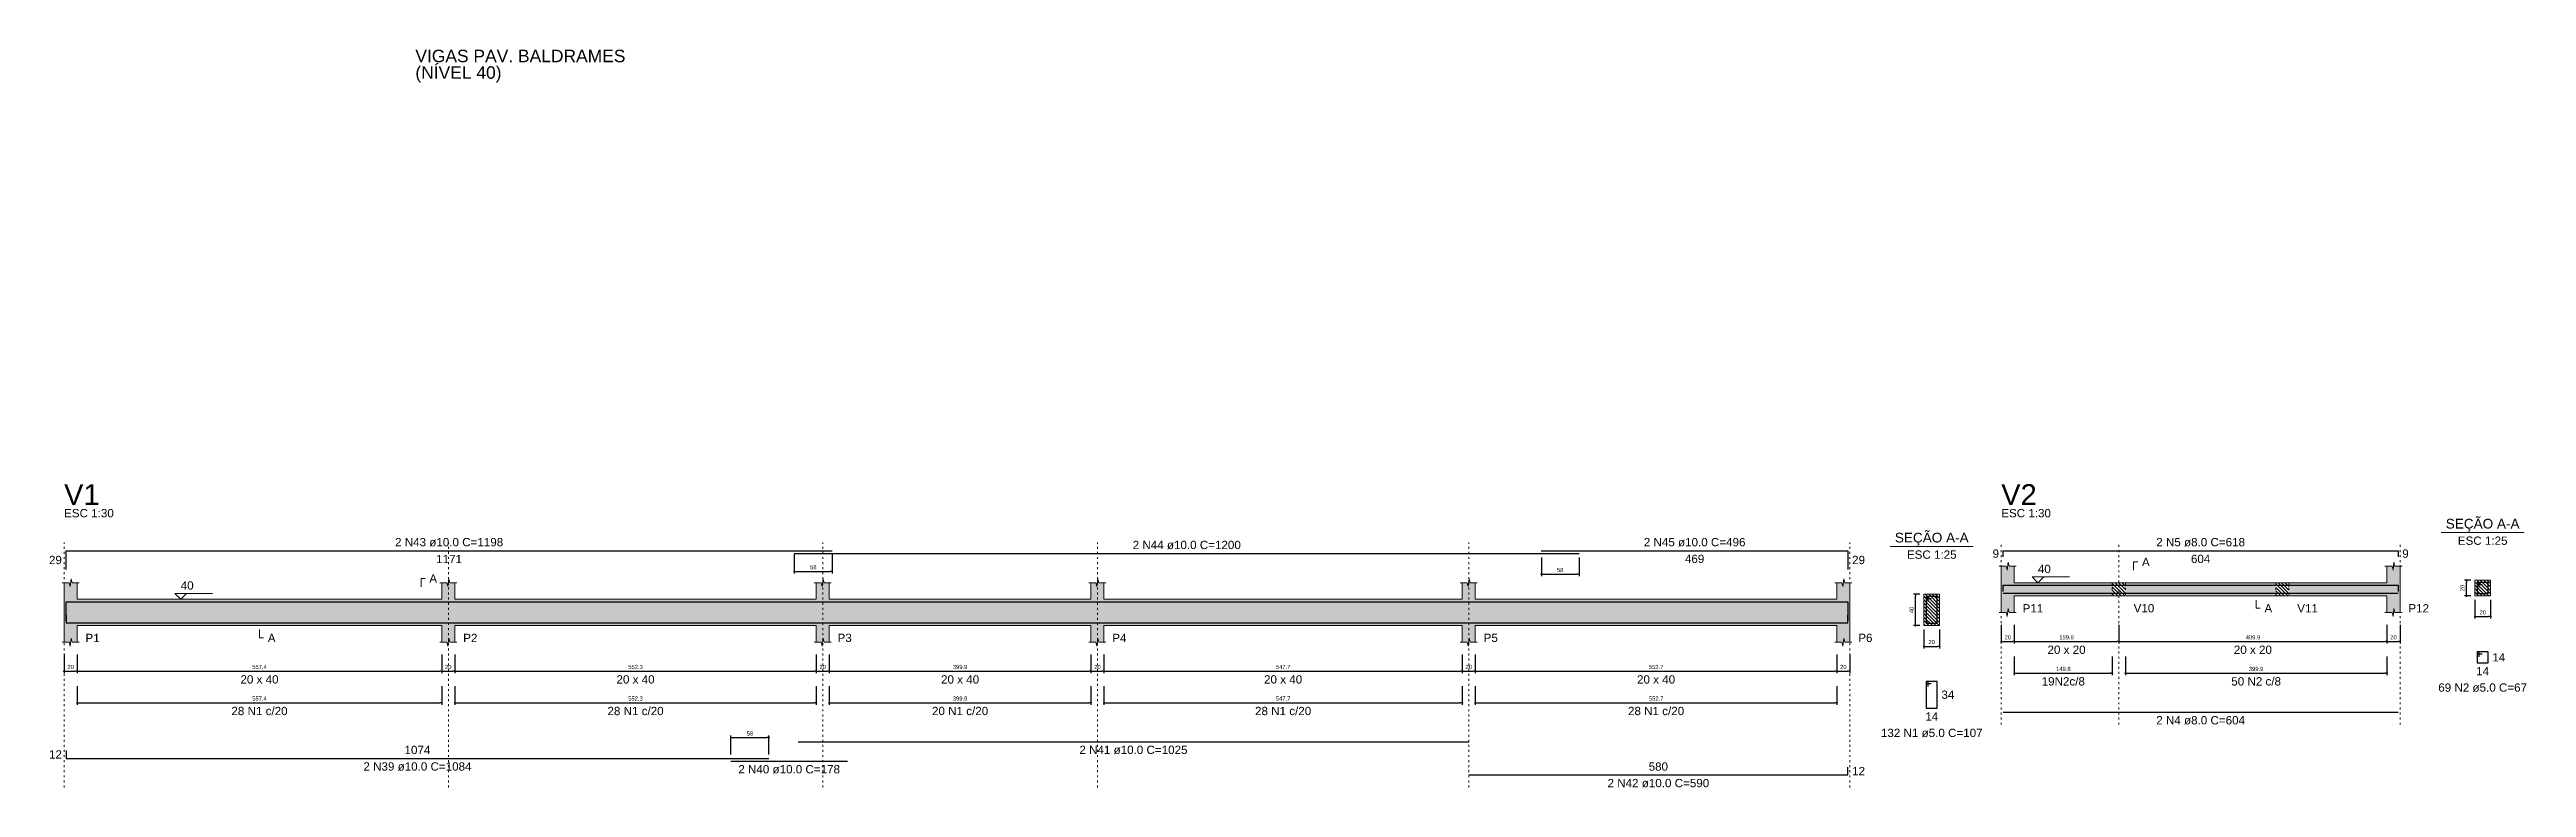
# Model space of a CAD drawing. Header units: millimetres. Extents: x 180 to 11148, y -1598 to 1045.
# Drawn here: x 1366.5 to 1492.7, y 29.1 to 66.7 of the extents above; entities that cross this region are included whole.
import ezdxf

# ---------------------------------------------------------------- set-up
doc = ezdxf.new("R2010")
doc.units = ezdxf.units.MM
doc.header["$MEASUREMENT"] = 0
doc.linetypes.add('DOT2', pattern=[3.175, 0, -3.175])
for name, color, linetype, lineweight in [('Descrição da armadura', 7, 'Continuous', 5), ('DT-Barras na forma', 2, 'Continuous', 30), ('DT-Barras no corte', 5, 'Continuous', 5), ('DT-Barras rebatidas', 2, 'Continuous', 30), ('DT-Cotas', 9, 'Continuous', 5), ('DT-Forma', 5, 'Continuous', 5), ('DT-Hachura forma vigas', 252, 'Continuous', 5), ('DT-Hachura intersecção vigas', 9, 'Continuous', 5), ('DT-Hachura seção vigas', 252, 'Continuous', 5), ('DT-Pontilhado', 9, 'DOT2', 5), ('DT-Textos', 7, 'Continuous', 5), ('DT-Título', 3, 'Continuous', 20), ('Textos armaduras', 7, 'Continuous', 5)]:
    doc.layers.add(name, color=color, linetype=linetype, lineweight=lineweight)
doc.styles.add('Arial', font='arial.ttf')
doc.dimstyles.new('UM_25.000000', dxfattribs={"dimtxt": 0.18, "dimasz": 0.1, "dimexe": 0.1, "dimexo": 0.2, "dimgap": 0, "dimtad": 1, "dimtih": 1, "dimtoh": 1, "dimdec": 1, "dimlfac": 25, "dimzin": 0, "dimdsep": 46, "dimtxsty": 'Standard', "dimcen": 0.09, "dimdle": 0.1, "dimadec": 1, "dimazin": 2, "dimtfac": 1, "dimtdec": 4, "dimtofl": 0, "dimtmove": 0, "dimatfit": 3, "dimfxl": 1, "dimtolj": 1, "dimarcsym": 0})
doc.dimstyles.new('UM_30.000000', dxfattribs={"dimtxt": 0.18, "dimasz": 0.1, "dimexe": 0.1, "dimexo": 0.2, "dimgap": 0, "dimtad": 1, "dimtih": 1, "dimtoh": 1, "dimdec": 1, "dimlfac": 30, "dimzin": 0, "dimdsep": 46, "dimtxsty": 'Standard', "dimcen": 0.09, "dimdle": 0.1, "dimadec": 1, "dimazin": 2, "dimtfac": 1, "dimtdec": 4, "dimtofl": 0, "dimtmove": 0, "dimatfit": 3, "dimfxl": 1, "dimtolj": 1, "dimarcsym": 0})
pattern_1 = [(135, (1363.44159, -104.45506), (-0.08838835, -0.08838835), [])]

msp = doc.modelspace()

# ---------------------------------------------------------------- texts
at = {"layer": 'Descrição da armadura', "linetype": 'Continuous', "char_height": 0.4236, "attachment_point": 8, "line_spacing_factor": 0.798, "style": 'Arial'}
for s, insert, width in [('2 N43 ø10.0 C=1198', (1386.8337, 41.3679), 11.049211), ('2 N44 ø10.0 C=1200', (1424.4207, 41.2267), 11.049211), ('2 N45 ø10.0 C=496', (1450.3004, 41.3679), 10.389305), ('2 N5 ø8.0 C=618', (1476.0841, 41.3679), 9.069495), ('19N2c/8', (1469.0851, 34.2796), 4.419452), ('50 N2 c/8', (1478.9132, 34.2796), 5.078778), ('28 N1 c/20', (1377.1701, 32.7691), 5.738683), ('28 N1 c/20', (1396.3325, 32.7691), 5.738683), ('20 N1 c/20', (1412.8703, 32.7691), 5.738683), ('28 N1 c/20', (1429.3305, 32.7691), 5.738683), ('28 N1 c/20', (1448.3358, 32.7691), 5.738683), ('2 N4 ø8.0 C=604', (1476.0841, 32.2916), 9.069495), ('2 N39 ø10.0 C=1084', (1385.2201, 29.9372), 11.049211), ('2 N41 ø10.0 C=1025', (1421.7037, 30.7844), 11.049211), ('2 N40 ø10.0 C=178', (1404.1602, 29.796), 10.389305), ('2 N42 ø10.0 C=590', (1448.4525, 29.09), 10.389305)]:
    msp.add_mtext(s, dxfattribs=dict(at, insert=insert, width=width))
at = {"layer": 'Descrição da armadura', "color": 7, "linetype": 'Continuous', "char_height": 0.4236, "attachment_point": 8, "line_spacing_factor": 0.798, "style": 'Arial'}
for s, insert, width in [('69 N2 ø5.0 C=67', (1490.4558, 33.9585), 9.069495), ('132 N1 ø5.0 C=107', (1462.3835, 31.6479), 10.389305)]:
    msp.add_mtext(s, dxfattribs=dict(at, insert=insert, width=width))
at = {"layer": 'DT-Textos', "line_spacing_factor": 0.798, "style": 'Arial'}
for s, insert, char_height, width, attachment_point in [('ESC 1:30', (1367.2133, 42.8505), 0.4236, 4.729993, 7), ('ESC 1:30', (1465.9226, 42.8505), 0.4236, 4.729993, 7), ('SEÇÃO A-A', (1490.4556, 42.1329), 0.4942, 8.023973, 8), ('SEÇÃO A-A', (1462.3836, 41.4229), 0.4942, 8.023973, 8), ('ESC 1:25', (1490.4558, 41.4489), 0.4236, 4.729993, 8), ('ESC 1:25', (1462.3835, 40.7383), 0.4236, 4.729993, 8), ('40', (1467.7902, 40.0083), 0.4236, 1.229172, 7), ('A', (1473.0948, 40.3683), 0.4236, 0.737072, 7), ('40', (1373.1575, 39.1644), 0.4236, 1.229172, 7), ('A', (1385.8249, 39.5245), 0.4236, 0.737072, 7), ('P11', (1467.0128, 38.0073), 0.4236, 1.966244, 7), ('V10', (1472.6712, 38.0073), 0.4236, 1.966244, 7), ('A', (1479.3368, 38.0073), 0.4236, 0.737072, 7), ('V11', (1481.0072, 38.0073), 0.4236, 1.966244, 7), ('P12', (1486.6692, 38.0073), 0.4236, 1.966244, 7), ('P1', (1368.3036, 36.4967), 0.4236, 1.351658, 7), ('A', (1377.5937, 36.4967), 0.4236, 0.737072, 7), ('P2', (1387.5506, 36.4967), 0.4236, 1.351658, 7), ('P3', (1406.6282, 36.4967), 0.4236, 1.351658, 7), ('P4', (1420.6262, 36.4967), 0.4236, 1.351658, 7), ('P5', (1439.5486, 36.4967), 0.4236, 1.351658, 7), ('P6', (1458.6369, 36.4967), 0.4236, 1.351658, 7), ('20 x 20', (1469.2517, 35.8893), 0.4236, 3.624925, 8), ('20 x 20', (1478.7466, 35.8893), 0.4236, 3.624925, 8), ('20 x 40', (1377.1701, 34.3787), 0.4236, 3.624925, 8), ('20 x 40', (1396.3325, 34.3787), 0.4236, 3.624925, 8), ('20 x 40', (1412.8703, 34.3787), 0.4236, 3.624925, 8), ('20 x 40', (1429.3305, 34.3787), 0.4236, 3.624925, 8), ('20 x 40', (1448.3358, 34.3787), 0.4236, 3.624925, 8)]:
    msp.add_mtext(s, dxfattribs=dict(at, insert=insert, char_height=char_height, width=width, attachment_point=attachment_point))
at = {"layer": 'DT-Título', "linetype": 'Continuous', "insert": (1385.1128, 65.0132), "char_height": 0.6354, "width": 12.237765, "attachment_point": 7, "line_spacing_factor": 0.798, "style": 'Arial'}
msp.add_mtext('VIGAS PAV. BALDRAMES (NÍVEL 40)', dxfattribs=at)
at = {"layer": 'DT-Título', "char_height": 1.059, "width": 3.604421, "attachment_point": 7, "line_spacing_factor": 0.798, "style": 'Arial'}
for s, insert in [('V1', (1367.2133, 43.4859)), ('V2', (1465.9226, 43.4859))]:
    msp.add_mtext(s, dxfattribs=dict(at, insert=insert))
at = {"layer": 'Textos armaduras', "linetype": 'Continuous', "char_height": 0.4236, "attachment_point": 7, "line_spacing_factor": 0.798, "style": 'Arial'}
for s, insert, width in [('29', (1366.4416, 40.4647), 1.31981), ('1171', (1386.1738, 40.5207), 2.639621), ('469', (1449.8054, 40.5207), 1.979715), ('29', (1458.3251, 40.4647), 1.31981), ('9', (1465.4808, 40.791), 0.659905), ('604', (1475.5891, 40.5207), 1.979715), ('9', (1486.3574, 40.791), 0.659905), ('12', (1366.4416, 30.5608), 1.31981), ('1074', (1384.5602, 30.7844), 2.639621), ('580', (1447.9575, 29.9372), 1.979715), ('12', (1458.3251, 29.7136), 1.31981)]:
    msp.add_mtext(s, dxfattribs=dict(at, insert=insert, width=width))
at = {"layer": 'Textos armaduras', "color": 7, "linetype": 'Continuous', "char_height": 0.4236, "width": 1.31981, "attachment_point": 7, "line_spacing_factor": 0.798, "style": 'Arial'}
for s, insert in [('14', (1490.9476, 35.5093)), ('14', (1490.1259, 34.8057)), ('14', (1462.0535, 32.4951)), ('34', (1462.8753, 33.5987))]:
    msp.add_mtext(s, dxfattribs=dict(at, insert=insert))

# ---------------------------------------------------------------- blocks, each defined once
blk = doc.blocks.new('_Dot')
at = {"color": 0, "linetype": 'ByBlock', "lineweight": -2}
blk.add_line((-0.5, 0), (-1, 0), dxfattribs=at)
at = {"color": 0, "linetype": 'ByBlock', "const_width": 0.5}
blk.add_lwpolyline([(-0.25, 0, 1), (0.25, 0, 1)], format="xyb", close=True, dxfattribs=at)
blk = doc.blocks.new('*D226')
at = {"layer": 'Defpoints', "color": 0, "transparency": 16777216}
for p in [(1367.21, 36.07), (1367.88, 36.07), (1367.88, 35.01)]:
    blk.add_point(p, dxfattribs=at)
at = {"layer": 'DT-Cotas', "color": 0, "lineweight": -2, "transparency": 16777216}
for p, q in [((1367.21, 35.87), (1367.21, 34.91)), ((1367.88, 35.87), (1367.88, 34.91)), ((1367.31, 35.01), (1367.78, 35.01))]:
    blk.add_line(p, q, dxfattribs=at)
at = {"layer": 'DT-Cotas', "color": 0, "lineweight": -2, "transparency": 16777216, "xscale": 0.1000000014901161, "yscale": 0.1000000014901161, "zscale": 0.1000000014901161, "rotation": 180}
blk.add_blockref('_Dot', (1367.21, 35.01), dxfattribs=at)
at = {"layer": 'DT-Cotas', "color": 0, "lineweight": -2, "transparency": 16777216, "xscale": 0.1000000014901161, "yscale": 0.1000000014901161, "zscale": 0.1000000014901161}
blk.add_blockref('_Dot', (1367.88, 35.01), dxfattribs=at)
at = {"layer": 'DT-Cotas', "transparency": 16777216, "insert": (1367.55, 35.23), "char_height": 0.212, "attachment_point": 5, "rotation": 0.0057, "style": 'Arial'}
blk.add_mtext('\\A1;20', dxfattribs=at)
blk = doc.blocks.new('*D227')
at = {"layer": 'Defpoints', "color": 0, "transparency": 16777216}
for p in [(1367.88, 36.07), (1386.46, 36.07), (1386.46, 35.01)]:
    blk.add_point(p, dxfattribs=at)
at = {"layer": 'DT-Cotas', "color": 0, "lineweight": -2, "transparency": 16777216}
for p, q in [((1367.88, 35.87), (1367.88, 34.91)), ((1386.46, 35.87), (1386.46, 34.91)), ((1367.98, 35.01), (1386.36, 35.01))]:
    blk.add_line(p, q, dxfattribs=at)
at = {"layer": 'DT-Cotas', "color": 0, "lineweight": -2, "transparency": 16777216, "xscale": 0.1000000014901161, "yscale": 0.1000000014901161, "zscale": 0.1000000014901161, "rotation": 180}
blk.add_blockref('_Dot', (1367.88, 35.01), dxfattribs=at)
at = {"layer": 'DT-Cotas', "color": 0, "lineweight": -2, "transparency": 16777216, "xscale": 0.1000000014901161, "yscale": 0.1000000014901161, "zscale": 0.1000000014901161}
blk.add_blockref('_Dot', (1386.46, 35.01), dxfattribs=at)
at = {"layer": 'DT-Cotas', "transparency": 16777216, "insert": (1377.17, 35.23), "char_height": 0.212, "attachment_point": 5, "rotation": 0.0057, "style": 'Arial'}
blk.add_mtext('\\A1;557.4', dxfattribs=at)
blk = doc.blocks.new('*D228')
at = {"layer": 'Defpoints', "color": 0, "transparency": 16777216}
for p in [(1386.46, 36.07), (1387.13, 36.07), (1387.13, 35.01)]:
    blk.add_point(p, dxfattribs=at)
at = {"layer": 'DT-Cotas', "color": 0, "lineweight": -2, "transparency": 16777216}
for p, q in [((1386.46, 35.87), (1386.46, 34.91)), ((1387.13, 35.87), (1387.13, 34.91)), ((1386.56, 35.01), (1387.03, 35.01))]:
    blk.add_line(p, q, dxfattribs=at)
at = {"layer": 'DT-Cotas', "color": 0, "lineweight": -2, "transparency": 16777216, "xscale": 0.1000000014901161, "yscale": 0.1000000014901161, "zscale": 0.1000000014901161, "rotation": 180}
blk.add_blockref('_Dot', (1386.46, 35.01), dxfattribs=at)
at = {"layer": 'DT-Cotas', "color": 0, "lineweight": -2, "transparency": 16777216, "xscale": 0.1000000014901161, "yscale": 0.1000000014901161, "zscale": 0.1000000014901161}
blk.add_blockref('_Dot', (1387.13, 35.01), dxfattribs=at)
at = {"layer": 'DT-Cotas', "transparency": 16777216, "insert": (1386.79, 35.23), "char_height": 0.212, "attachment_point": 5, "rotation": 0.0057, "style": 'Arial'}
blk.add_mtext('\\A1;20', dxfattribs=at)
blk = doc.blocks.new('*D229')
at = {"layer": 'Defpoints', "color": 0, "transparency": 16777216}
for p in [(1387.13, 36.07), (1405.54, 36.07), (1405.54, 35.01)]:
    blk.add_point(p, dxfattribs=at)
at = {"layer": 'DT-Cotas', "color": 0, "lineweight": -2, "transparency": 16777216}
for p, q in [((1387.13, 35.87), (1387.13, 34.91)), ((1405.54, 35.87), (1405.54, 34.91)), ((1387.23, 35.01), (1405.44, 35.01))]:
    blk.add_line(p, q, dxfattribs=at)
at = {"layer": 'DT-Cotas', "color": 0, "lineweight": -2, "transparency": 16777216, "xscale": 0.1000000014901161, "yscale": 0.1000000014901161, "zscale": 0.1000000014901161, "rotation": 180}
blk.add_blockref('_Dot', (1387.13, 35.01), dxfattribs=at)
at = {"layer": 'DT-Cotas', "color": 0, "lineweight": -2, "transparency": 16777216, "xscale": 0.1000000014901161, "yscale": 0.1000000014901161, "zscale": 0.1000000014901161}
blk.add_blockref('_Dot', (1405.54, 35.01), dxfattribs=at)
at = {"layer": 'DT-Cotas', "transparency": 16777216, "insert": (1396.33, 35.23), "char_height": 0.212, "attachment_point": 5, "rotation": 0.0057, "style": 'Arial'}
blk.add_mtext('\\A1;552.3', dxfattribs=at)
blk = doc.blocks.new('*D230')
at = {"layer": 'Defpoints', "color": 0, "transparency": 16777216}
for p in [(1405.54, 36.07), (1406.2, 36.07), (1406.2, 35.01)]:
    blk.add_point(p, dxfattribs=at)
at = {"layer": 'DT-Cotas', "color": 0, "lineweight": -2, "transparency": 16777216}
for p, q in [((1405.54, 35.87), (1405.54, 34.91)), ((1406.2, 35.87), (1406.2, 34.91)), ((1405.64, 35.01), (1406.1, 35.01))]:
    blk.add_line(p, q, dxfattribs=at)
at = {"layer": 'DT-Cotas', "color": 0, "lineweight": -2, "transparency": 16777216, "xscale": 0.1000000014901161, "yscale": 0.1000000014901161, "zscale": 0.1000000014901161, "rotation": 180}
blk.add_blockref('_Dot', (1405.54, 35.01), dxfattribs=at)
at = {"layer": 'DT-Cotas', "color": 0, "lineweight": -2, "transparency": 16777216, "xscale": 0.1000000014901161, "yscale": 0.1000000014901161, "zscale": 0.1000000014901161}
blk.add_blockref('_Dot', (1406.2, 35.01), dxfattribs=at)
at = {"layer": 'DT-Cotas', "transparency": 16777216, "insert": (1405.87, 35.23), "char_height": 0.212, "attachment_point": 5, "rotation": 0.0057, "style": 'Arial'}
blk.add_mtext('\\A1;20', dxfattribs=at)
blk = doc.blocks.new('*D231')
at = {"layer": 'Defpoints', "color": 0, "transparency": 16777216}
for p in [(1406.2, 36.07), (1419.54, 36.07), (1419.54, 35.01)]:
    blk.add_point(p, dxfattribs=at)
at = {"layer": 'DT-Cotas', "color": 0, "lineweight": -2, "transparency": 16777216}
for p, q in [((1406.2, 35.87), (1406.2, 34.91)), ((1419.54, 35.87), (1419.54, 34.91)), ((1406.3, 35.01), (1419.44, 35.01))]:
    blk.add_line(p, q, dxfattribs=at)
at = {"layer": 'DT-Cotas', "color": 0, "lineweight": -2, "transparency": 16777216, "xscale": 0.1000000014901161, "yscale": 0.1000000014901161, "zscale": 0.1000000014901161, "rotation": 180}
blk.add_blockref('_Dot', (1406.2, 35.01), dxfattribs=at)
at = {"layer": 'DT-Cotas', "color": 0, "lineweight": -2, "transparency": 16777216, "xscale": 0.1000000014901161, "yscale": 0.1000000014901161, "zscale": 0.1000000014901161}
blk.add_blockref('_Dot', (1419.54, 35.01), dxfattribs=at)
at = {"layer": 'DT-Cotas', "transparency": 16777216, "insert": (1412.87, 35.23), "char_height": 0.212, "attachment_point": 5, "rotation": 0.0057, "style": 'Arial'}
blk.add_mtext('\\A1;399.9', dxfattribs=at)
blk = doc.blocks.new('*D232')
at = {"layer": 'Defpoints', "color": 0, "transparency": 16777216}
for p in [(1419.54, 36.07), (1420.2, 36.07), (1420.2, 35.01)]:
    blk.add_point(p, dxfattribs=at)
at = {"layer": 'DT-Cotas', "color": 0, "lineweight": -2, "transparency": 16777216}
for p, q in [((1419.54, 35.87), (1419.54, 34.91)), ((1420.2, 35.87), (1420.2, 34.91)), ((1419.64, 35.01), (1420.1, 35.01))]:
    blk.add_line(p, q, dxfattribs=at)
at = {"layer": 'DT-Cotas', "color": 0, "lineweight": -2, "transparency": 16777216, "xscale": 0.1000000014901161, "yscale": 0.1000000014901161, "zscale": 0.1000000014901161, "rotation": 180}
blk.add_blockref('_Dot', (1419.54, 35.01), dxfattribs=at)
at = {"layer": 'DT-Cotas', "color": 0, "lineweight": -2, "transparency": 16777216, "xscale": 0.1000000014901161, "yscale": 0.1000000014901161, "zscale": 0.1000000014901161}
blk.add_blockref('_Dot', (1420.2, 35.01), dxfattribs=at)
at = {"layer": 'DT-Cotas', "transparency": 16777216, "insert": (1419.87, 35.23), "char_height": 0.212, "attachment_point": 5, "rotation": 0.0057, "style": 'Arial'}
blk.add_mtext('\\A1;20', dxfattribs=at)
blk = doc.blocks.new('*D233')
at = {"layer": 'Defpoints', "color": 0, "transparency": 16777216}
for p in [(1420.2, 36.07), (1438.46, 36.07), (1438.46, 35.01)]:
    blk.add_point(p, dxfattribs=at)
at = {"layer": 'DT-Cotas', "color": 0, "lineweight": -2, "transparency": 16777216}
for p, q in [((1420.2, 35.87), (1420.2, 34.91)), ((1438.46, 35.87), (1438.46, 34.91)), ((1420.3, 35.01), (1438.36, 35.01))]:
    blk.add_line(p, q, dxfattribs=at)
at = {"layer": 'DT-Cotas', "color": 0, "lineweight": -2, "transparency": 16777216, "xscale": 0.1000000014901161, "yscale": 0.1000000014901161, "zscale": 0.1000000014901161, "rotation": 180}
blk.add_blockref('_Dot', (1420.2, 35.01), dxfattribs=at)
at = {"layer": 'DT-Cotas', "color": 0, "lineweight": -2, "transparency": 16777216, "xscale": 0.1000000014901161, "yscale": 0.1000000014901161, "zscale": 0.1000000014901161}
blk.add_blockref('_Dot', (1438.46, 35.01), dxfattribs=at)
at = {"layer": 'DT-Cotas', "transparency": 16777216, "insert": (1429.33, 35.23), "char_height": 0.212, "attachment_point": 5, "rotation": 0.0057, "style": 'Arial'}
blk.add_mtext('\\A1;547.7', dxfattribs=at)
blk = doc.blocks.new('*D234')
at = {"layer": 'Defpoints', "color": 0, "transparency": 16777216}
for p in [(1438.46, 36.07), (1439.12, 36.07), (1439.12, 35.01)]:
    blk.add_point(p, dxfattribs=at)
at = {"layer": 'DT-Cotas', "color": 0, "lineweight": -2, "transparency": 16777216}
for p, q in [((1438.46, 35.87), (1438.46, 34.91)), ((1439.12, 35.87), (1439.12, 34.91)), ((1438.56, 35.01), (1439.02, 35.01))]:
    blk.add_line(p, q, dxfattribs=at)
at = {"layer": 'DT-Cotas', "color": 0, "lineweight": -2, "transparency": 16777216, "xscale": 0.1000000014901161, "yscale": 0.1000000014901161, "zscale": 0.1000000014901161, "rotation": 180}
blk.add_blockref('_Dot', (1438.46, 35.01), dxfattribs=at)
at = {"layer": 'DT-Cotas', "color": 0, "lineweight": -2, "transparency": 16777216, "xscale": 0.1000000014901161, "yscale": 0.1000000014901161, "zscale": 0.1000000014901161}
blk.add_blockref('_Dot', (1439.12, 35.01), dxfattribs=at)
at = {"layer": 'DT-Cotas', "transparency": 16777216, "insert": (1438.79, 35.23), "char_height": 0.212, "attachment_point": 5, "rotation": 0.0057, "style": 'Arial'}
blk.add_mtext('\\A1;20', dxfattribs=at)
blk = doc.blocks.new('*D235')
at = {"layer": 'Defpoints', "color": 0, "transparency": 16777216}
for p in [(1439.12, 36.07), (1457.55, 36.07), (1457.55, 35.01)]:
    blk.add_point(p, dxfattribs=at)
at = {"layer": 'DT-Cotas', "color": 0, "lineweight": -2, "transparency": 16777216}
for p, q in [((1439.12, 35.87), (1439.12, 34.91)), ((1457.55, 35.87), (1457.55, 34.91)), ((1439.22, 35.01), (1457.45, 35.01))]:
    blk.add_line(p, q, dxfattribs=at)
at = {"layer": 'DT-Cotas', "color": 0, "lineweight": -2, "transparency": 16777216, "xscale": 0.1000000014901161, "yscale": 0.1000000014901161, "zscale": 0.1000000014901161, "rotation": 180}
blk.add_blockref('_Dot', (1439.12, 35.01), dxfattribs=at)
at = {"layer": 'DT-Cotas', "color": 0, "lineweight": -2, "transparency": 16777216, "xscale": 0.1000000014901161, "yscale": 0.1000000014901161, "zscale": 0.1000000014901161}
blk.add_blockref('_Dot', (1457.55, 35.01), dxfattribs=at)
at = {"layer": 'DT-Cotas', "transparency": 16777216, "insert": (1448.34, 35.23), "char_height": 0.212, "attachment_point": 5, "rotation": 0.0057, "style": 'Arial'}
blk.add_mtext('\\A1;552.7', dxfattribs=at)
blk = doc.blocks.new('*D236')
at = {"layer": 'Defpoints', "color": 0, "transparency": 16777216}
for p in [(1457.55, 36.07), (1458.21, 36.07), (1458.21, 35.01)]:
    blk.add_point(p, dxfattribs=at)
at = {"layer": 'DT-Cotas', "color": 0, "lineweight": -2, "transparency": 16777216}
for p, q in [((1457.55, 35.87), (1457.55, 34.91)), ((1458.21, 35.87), (1458.21, 34.91)), ((1457.65, 35.01), (1458.11, 35.01))]:
    blk.add_line(p, q, dxfattribs=at)
at = {"layer": 'DT-Cotas', "color": 0, "lineweight": -2, "transparency": 16777216, "xscale": 0.1000000014901161, "yscale": 0.1000000014901161, "zscale": 0.1000000014901161, "rotation": 180}
blk.add_blockref('_Dot', (1457.55, 35.01), dxfattribs=at)
at = {"layer": 'DT-Cotas', "color": 0, "lineweight": -2, "transparency": 16777216, "xscale": 0.1000000014901161, "yscale": 0.1000000014901161, "zscale": 0.1000000014901161}
blk.add_blockref('_Dot', (1458.21, 35.01), dxfattribs=at)
at = {"layer": 'DT-Cotas', "transparency": 16777216, "insert": (1457.88, 35.23), "char_height": 0.212, "attachment_point": 5, "rotation": 0.0057, "style": 'Arial'}
blk.add_mtext('\\A1;20', dxfattribs=at)
blk = doc.blocks.new('*D237')
at = {"layer": 'Defpoints', "color": 0, "transparency": 16777216}
for p in [(1367.88, 34.46), (1386.46, 34.46), (1386.46, 33.4)]:
    blk.add_point(p, dxfattribs=at)
at = {"layer": 'DT-Cotas', "color": 0, "lineweight": -2, "transparency": 16777216}
for p, q in [((1367.88, 34.26), (1367.88, 33.3)), ((1386.46, 34.26), (1386.46, 33.3)), ((1367.98, 33.4), (1386.36, 33.4))]:
    blk.add_line(p, q, dxfattribs=at)
at = {"layer": 'DT-Cotas', "color": 0, "lineweight": -2, "transparency": 16777216, "xscale": 0.1000000014901161, "yscale": 0.1000000014901161, "zscale": 0.1000000014901161, "rotation": 180}
blk.add_blockref('_Dot', (1367.88, 33.4), dxfattribs=at)
at = {"layer": 'DT-Cotas', "color": 0, "lineweight": -2, "transparency": 16777216, "xscale": 0.1000000014901161, "yscale": 0.1000000014901161, "zscale": 0.1000000014901161}
blk.add_blockref('_Dot', (1386.46, 33.4), dxfattribs=at)
at = {"layer": 'DT-Cotas', "transparency": 16777216, "insert": (1377.17, 33.62), "char_height": 0.212, "attachment_point": 5, "rotation": 0.0057, "style": 'Arial'}
blk.add_mtext('\\A1;557.4', dxfattribs=at)
blk = doc.blocks.new('*D238')
at = {"layer": 'Defpoints', "color": 0, "transparency": 16777216}
for p in [(1387.13, 34.46), (1405.54, 34.46), (1405.54, 33.4)]:
    blk.add_point(p, dxfattribs=at)
at = {"layer": 'DT-Cotas', "color": 0, "lineweight": -2, "transparency": 16777216}
for p, q in [((1387.13, 34.26), (1387.13, 33.3)), ((1405.54, 34.26), (1405.54, 33.3)), ((1387.23, 33.4), (1405.44, 33.4))]:
    blk.add_line(p, q, dxfattribs=at)
at = {"layer": 'DT-Cotas', "color": 0, "lineweight": -2, "transparency": 16777216, "xscale": 0.1000000014901161, "yscale": 0.1000000014901161, "zscale": 0.1000000014901161, "rotation": 180}
blk.add_blockref('_Dot', (1387.13, 33.4), dxfattribs=at)
at = {"layer": 'DT-Cotas', "color": 0, "lineweight": -2, "transparency": 16777216, "xscale": 0.1000000014901161, "yscale": 0.1000000014901161, "zscale": 0.1000000014901161}
blk.add_blockref('_Dot', (1405.54, 33.4), dxfattribs=at)
at = {"layer": 'DT-Cotas', "transparency": 16777216, "insert": (1396.33, 33.62), "char_height": 0.212, "attachment_point": 5, "rotation": 0.0057, "style": 'Arial'}
blk.add_mtext('\\A1;552.3', dxfattribs=at)
blk = doc.blocks.new('*D239')
at = {"layer": 'Defpoints', "color": 0, "transparency": 16777216}
for p in [(1406.2, 34.46), (1419.54, 34.46), (1419.54, 33.4)]:
    blk.add_point(p, dxfattribs=at)
at = {"layer": 'DT-Cotas', "color": 0, "lineweight": -2, "transparency": 16777216}
for p, q in [((1406.2, 34.26), (1406.2, 33.3)), ((1419.54, 34.26), (1419.54, 33.3)), ((1406.3, 33.4), (1419.44, 33.4))]:
    blk.add_line(p, q, dxfattribs=at)
at = {"layer": 'DT-Cotas', "color": 0, "lineweight": -2, "transparency": 16777216, "xscale": 0.1000000014901161, "yscale": 0.1000000014901161, "zscale": 0.1000000014901161, "rotation": 180}
blk.add_blockref('_Dot', (1406.2, 33.4), dxfattribs=at)
at = {"layer": 'DT-Cotas', "color": 0, "lineweight": -2, "transparency": 16777216, "xscale": 0.1000000014901161, "yscale": 0.1000000014901161, "zscale": 0.1000000014901161}
blk.add_blockref('_Dot', (1419.54, 33.4), dxfattribs=at)
at = {"layer": 'DT-Cotas', "transparency": 16777216, "insert": (1412.87, 33.62), "char_height": 0.212, "attachment_point": 5, "rotation": 0.0057, "style": 'Arial'}
blk.add_mtext('\\A1;399.9', dxfattribs=at)
blk = doc.blocks.new('*D240')
at = {"layer": 'Defpoints', "color": 0, "transparency": 16777216}
for p in [(1420.2, 34.46), (1438.46, 34.46), (1438.46, 33.4)]:
    blk.add_point(p, dxfattribs=at)
at = {"layer": 'DT-Cotas', "color": 0, "lineweight": -2, "transparency": 16777216}
for p, q in [((1420.2, 34.26), (1420.2, 33.3)), ((1438.46, 34.26), (1438.46, 33.3)), ((1420.3, 33.4), (1438.36, 33.4))]:
    blk.add_line(p, q, dxfattribs=at)
at = {"layer": 'DT-Cotas', "color": 0, "lineweight": -2, "transparency": 16777216, "xscale": 0.1000000014901161, "yscale": 0.1000000014901161, "zscale": 0.1000000014901161, "rotation": 180}
blk.add_blockref('_Dot', (1420.2, 33.4), dxfattribs=at)
at = {"layer": 'DT-Cotas', "color": 0, "lineweight": -2, "transparency": 16777216, "xscale": 0.1000000014901161, "yscale": 0.1000000014901161, "zscale": 0.1000000014901161}
blk.add_blockref('_Dot', (1438.46, 33.4), dxfattribs=at)
at = {"layer": 'DT-Cotas', "transparency": 16777216, "insert": (1429.33, 33.62), "char_height": 0.212, "attachment_point": 5, "rotation": 0.0057, "style": 'Arial'}
blk.add_mtext('\\A1;547.7', dxfattribs=at)
blk = doc.blocks.new('*D241')
at = {"layer": 'Defpoints', "color": 0, "transparency": 16777216}
for p in [(1439.12, 34.46), (1457.55, 34.46), (1457.55, 33.4)]:
    blk.add_point(p, dxfattribs=at)
at = {"layer": 'DT-Cotas', "color": 0, "lineweight": -2, "transparency": 16777216}
for p, q in [((1439.12, 34.26), (1439.12, 33.3)), ((1457.55, 34.26), (1457.55, 33.3)), ((1439.22, 33.4), (1457.45, 33.4))]:
    blk.add_line(p, q, dxfattribs=at)
at = {"layer": 'DT-Cotas', "color": 0, "lineweight": -2, "transparency": 16777216, "xscale": 0.1000000014901161, "yscale": 0.1000000014901161, "zscale": 0.1000000014901161, "rotation": 180}
blk.add_blockref('_Dot', (1439.12, 33.4), dxfattribs=at)
at = {"layer": 'DT-Cotas', "color": 0, "lineweight": -2, "transparency": 16777216, "xscale": 0.1000000014901161, "yscale": 0.1000000014901161, "zscale": 0.1000000014901161}
blk.add_blockref('_Dot', (1457.55, 33.4), dxfattribs=at)
at = {"layer": 'DT-Cotas', "transparency": 16777216, "insert": (1448.34, 33.62), "char_height": 0.212, "attachment_point": 5, "rotation": 0.0057, "style": 'Arial'}
blk.add_mtext('\\A1;552.7', dxfattribs=at)
blk = doc.blocks.new('*D242')
at = {"layer": 'Defpoints', "color": 0, "transparency": 16777216}
for p in [(1403.13, 31.63), (1401.19, 30.57), (1403.13, 30.57)]:
    blk.add_point(p, dxfattribs=at)
at = {"layer": 'DT-Cotas', "color": 0, "lineweight": -2, "transparency": 16777216}
for p, q in [((1401.19, 30.77), (1401.19, 31.73)), ((1401.29, 31.63), (1403.03, 31.63)), ((1403.13, 30.77), (1403.13, 31.73))]:
    blk.add_line(p, q, dxfattribs=at)
at = {"layer": 'DT-Cotas', "color": 0, "lineweight": -2, "transparency": 16777216, "xscale": 0.1000000014901161, "yscale": 0.1000000014901161, "zscale": 0.1000000014901161, "rotation": 180}
blk.add_blockref('_Dot', (1401.19, 31.63), dxfattribs=at)
at = {"layer": 'DT-Cotas', "color": 0, "lineweight": -2, "transparency": 16777216, "xscale": 0.1000000014901161, "yscale": 0.1000000014901161, "zscale": 0.1000000014901161}
blk.add_blockref('_Dot', (1403.13, 31.63), dxfattribs=at)
at = {"layer": 'DT-Cotas', "transparency": 16777216, "insert": (1402.16, 31.84), "char_height": 0.212, "attachment_point": 5, "rotation": 0.0057, "style": 'Arial'}
blk.add_mtext('\\A1;58', dxfattribs=at)
blk = doc.blocks.new('*D243')
at = {"layer": 'Defpoints', "color": 0, "transparency": 16777216}
for p in [(1404.42, 41.16), (1406.35, 41.16), (1406.35, 40.1)]:
    blk.add_point(p, dxfattribs=at)
at = {"layer": 'DT-Cotas', "color": 0, "lineweight": -2, "transparency": 16777216}
for p, q in [((1404.42, 40.96), (1404.42, 40)), ((1406.35, 40.96), (1406.35, 40)), ((1404.52, 40.1), (1406.25, 40.1))]:
    blk.add_line(p, q, dxfattribs=at)
at = {"layer": 'DT-Cotas', "color": 0, "lineweight": -2, "transparency": 16777216, "xscale": 0.1000000014901161, "yscale": 0.1000000014901161, "zscale": 0.1000000014901161, "rotation": 180}
blk.add_blockref('_Dot', (1404.42, 40.1), dxfattribs=at)
at = {"layer": 'DT-Cotas', "color": 0, "lineweight": -2, "transparency": 16777216, "xscale": 0.1000000014901161, "yscale": 0.1000000014901161, "zscale": 0.1000000014901161}
blk.add_blockref('_Dot', (1406.35, 40.1), dxfattribs=at)
at = {"layer": 'DT-Cotas', "transparency": 16777216, "insert": (1405.39, 40.31), "char_height": 0.212, "attachment_point": 5, "rotation": 0.0057, "style": 'Arial'}
blk.add_mtext('\\A1;58', dxfattribs=at)
blk = doc.blocks.new('*D244')
at = {"layer": 'Defpoints', "color": 0, "transparency": 16777216}
for p in [(1442.49, 41.01), (1444.42, 41.01), (1444.42, 39.96)]:
    blk.add_point(p, dxfattribs=at)
at = {"layer": 'DT-Cotas', "color": 0, "lineweight": -2, "transparency": 16777216}
for p, q in [((1442.49, 40.81), (1442.49, 39.86)), ((1444.42, 40.81), (1444.42, 39.86)), ((1442.59, 39.96), (1444.32, 39.96))]:
    blk.add_line(p, q, dxfattribs=at)
at = {"layer": 'DT-Cotas', "color": 0, "lineweight": -2, "transparency": 16777216, "xscale": 0.1000000014901161, "yscale": 0.1000000014901161, "zscale": 0.1000000014901161, "rotation": 180}
blk.add_blockref('_Dot', (1442.49, 39.96), dxfattribs=at)
at = {"layer": 'DT-Cotas', "color": 0, "lineweight": -2, "transparency": 16777216, "xscale": 0.1000000014901161, "yscale": 0.1000000014901161, "zscale": 0.1000000014901161}
blk.add_blockref('_Dot', (1444.42, 39.96), dxfattribs=at)
at = {"layer": 'DT-Cotas', "transparency": 16777216, "insert": (1443.45, 40.17), "char_height": 0.212, "attachment_point": 5, "rotation": 0.0057, "style": 'Arial'}
blk.add_mtext('\\A1;58', dxfattribs=at)
blk = doc.blocks.new('*D245')
at = {"layer": 'Defpoints', "color": 0, "transparency": 16777216}
for p in [(1461.56, 38.94), (1461.98, 38.94), (1461.98, 37.34)]:
    blk.add_point(p, dxfattribs=at)
at = {"layer": 'DT-Cotas', "color": 0, "lineweight": -2, "transparency": 16777216}
for p, q in [((1461.78, 38.94), (1461.46, 38.94)), ((1461.56, 37.44), (1461.56, 38.84)), ((1461.78, 37.34), (1461.46, 37.34))]:
    blk.add_line(p, q, dxfattribs=at)
at = {"layer": 'DT-Cotas', "color": 0, "lineweight": -2, "transparency": 16777216, "xscale": 0.1000000014901161, "yscale": 0.1000000014901161, "zscale": 0.1000000014901161}
for p, rotation in [((1461.56, 38.94), 90), ((1461.56, 37.34), 270)]:
    blk.add_blockref('_Dot', p, dxfattribs=dict(at, rotation=rotation))
at = {"layer": 'DT-Cotas', "transparency": 16777216, "insert": (1461.35, 38.14), "char_height": 0.212, "attachment_point": 5, "rotation": 90, "style": 'Arial'}
blk.add_mtext('\\A1;40', dxfattribs=at)
blk = doc.blocks.new('*D246')
at = {"layer": 'Defpoints', "color": 0, "transparency": 16777216}
for p in [(1461.98, 37.34), (1462.78, 37.34), (1462.78, 36.28)]:
    blk.add_point(p, dxfattribs=at)
at = {"layer": 'DT-Cotas', "color": 0, "lineweight": -2, "transparency": 16777216}
for p, q in [((1461.98, 37.14), (1461.98, 36.18)), ((1462.78, 37.14), (1462.78, 36.18)), ((1462.08, 36.28), (1462.68, 36.28))]:
    blk.add_line(p, q, dxfattribs=at)
at = {"layer": 'DT-Cotas', "color": 0, "lineweight": -2, "transparency": 16777216, "xscale": 0.1000000014901161, "yscale": 0.1000000014901161, "zscale": 0.1000000014901161, "rotation": 180}
blk.add_blockref('_Dot', (1461.98, 36.28), dxfattribs=at)
at = {"layer": 'DT-Cotas', "color": 0, "lineweight": -2, "transparency": 16777216, "xscale": 0.1000000014901161, "yscale": 0.1000000014901161, "zscale": 0.1000000014901161}
blk.add_blockref('_Dot', (1462.78, 36.28), dxfattribs=at)
at = {"layer": 'DT-Cotas', "transparency": 16777216, "insert": (1462.38, 36.5), "char_height": 0.212, "attachment_point": 5, "rotation": 0.0057, "style": 'Arial'}
blk.add_mtext('\\A1;20', dxfattribs=at)
blk = doc.blocks.new('*D219')
at = {"layer": 'Defpoints', "color": 0, "transparency": 16777216}
for p in [(1465.92, 37.58), (1466.59, 37.58), (1466.59, 36.52)]:
    blk.add_point(p, dxfattribs=at)
at = {"layer": 'DT-Cotas', "color": 0, "lineweight": -2, "transparency": 16777216}
for p, q in [((1465.92, 37.38), (1465.92, 36.42)), ((1466.59, 37.38), (1466.59, 36.42)), ((1466.02, 36.52), (1466.49, 36.52))]:
    blk.add_line(p, q, dxfattribs=at)
at = {"layer": 'DT-Cotas', "color": 0, "lineweight": -2, "transparency": 16777216, "xscale": 0.1000000014901161, "yscale": 0.1000000014901161, "zscale": 0.1000000014901161, "rotation": 180}
blk.add_blockref('_Dot', (1465.92, 36.52), dxfattribs=at)
at = {"layer": 'DT-Cotas', "color": 0, "lineweight": -2, "transparency": 16777216, "xscale": 0.1000000014901161, "yscale": 0.1000000014901161, "zscale": 0.1000000014901161}
blk.add_blockref('_Dot', (1466.59, 36.52), dxfattribs=at)
at = {"layer": 'DT-Cotas', "transparency": 16777216, "insert": (1466.26, 36.74), "char_height": 0.212, "attachment_point": 5, "rotation": 0.0057, "style": 'Arial'}
blk.add_mtext('\\A1;20', dxfattribs=at)
blk = doc.blocks.new('*D220')
at = {"layer": 'Defpoints', "color": 0, "transparency": 16777216}
for p in [(1466.59, 37.58), (1471.91, 37.58), (1471.91, 36.52)]:
    blk.add_point(p, dxfattribs=at)
at = {"layer": 'DT-Cotas', "color": 0, "lineweight": -2, "transparency": 16777216}
for p, q in [((1466.59, 37.38), (1466.59, 36.42)), ((1471.91, 37.38), (1471.91, 36.42)), ((1466.69, 36.52), (1471.81, 36.52))]:
    blk.add_line(p, q, dxfattribs=at)
at = {"layer": 'DT-Cotas', "color": 0, "lineweight": -2, "transparency": 16777216, "xscale": 0.1000000014901161, "yscale": 0.1000000014901161, "zscale": 0.1000000014901161, "rotation": 180}
blk.add_blockref('_Dot', (1466.59, 36.52), dxfattribs=at)
at = {"layer": 'DT-Cotas', "color": 0, "lineweight": -2, "transparency": 16777216, "xscale": 0.1000000014901161, "yscale": 0.1000000014901161, "zscale": 0.1000000014901161}
blk.add_blockref('_Dot', (1471.91, 36.52), dxfattribs=at)
at = {"layer": 'DT-Cotas', "transparency": 16777216, "insert": (1469.25, 36.74), "char_height": 0.212, "attachment_point": 5, "rotation": 0.0057, "style": 'Arial'}
blk.add_mtext('\\A1;159.8', dxfattribs=at)
blk = doc.blocks.new('*D221')
at = {"layer": 'Defpoints', "color": 0, "transparency": 16777216}
for p in [(1471.91, 37.58), (1485.58, 37.58), (1485.58, 36.52)]:
    blk.add_point(p, dxfattribs=at)
at = {"layer": 'DT-Cotas', "color": 0, "lineweight": -2, "transparency": 16777216}
for p, q in [((1471.91, 37.38), (1471.91, 36.42)), ((1485.58, 37.38), (1485.58, 36.42)), ((1472.01, 36.52), (1485.48, 36.52))]:
    blk.add_line(p, q, dxfattribs=at)
at = {"layer": 'DT-Cotas', "color": 0, "lineweight": -2, "transparency": 16777216, "xscale": 0.1000000014901161, "yscale": 0.1000000014901161, "zscale": 0.1000000014901161, "rotation": 180}
blk.add_blockref('_Dot', (1471.91, 36.52), dxfattribs=at)
at = {"layer": 'DT-Cotas', "color": 0, "lineweight": -2, "transparency": 16777216, "xscale": 0.1000000014901161, "yscale": 0.1000000014901161, "zscale": 0.1000000014901161}
blk.add_blockref('_Dot', (1485.58, 36.52), dxfattribs=at)
at = {"layer": 'DT-Cotas', "transparency": 16777216, "insert": (1478.75, 36.74), "char_height": 0.212, "attachment_point": 5, "rotation": 0.0057, "style": 'Arial'}
blk.add_mtext('\\A1;409.9', dxfattribs=at)
blk = doc.blocks.new('*D222')
at = {"layer": 'Defpoints', "color": 0, "transparency": 16777216}
for p in [(1485.58, 37.58), (1486.25, 37.58), (1486.25, 36.52)]:
    blk.add_point(p, dxfattribs=at)
at = {"layer": 'DT-Cotas', "color": 0, "lineweight": -2, "transparency": 16777216}
for p, q in [((1485.58, 37.38), (1485.58, 36.42)), ((1486.25, 37.38), (1486.25, 36.42)), ((1485.68, 36.52), (1486.15, 36.52))]:
    blk.add_line(p, q, dxfattribs=at)
at = {"layer": 'DT-Cotas', "color": 0, "lineweight": -2, "transparency": 16777216, "xscale": 0.1000000014901161, "yscale": 0.1000000014901161, "zscale": 0.1000000014901161, "rotation": 180}
blk.add_blockref('_Dot', (1485.58, 36.52), dxfattribs=at)
at = {"layer": 'DT-Cotas', "color": 0, "lineweight": -2, "transparency": 16777216, "xscale": 0.1000000014901161, "yscale": 0.1000000014901161, "zscale": 0.1000000014901161}
blk.add_blockref('_Dot', (1486.25, 36.52), dxfattribs=at)
at = {"layer": 'DT-Cotas', "transparency": 16777216, "insert": (1485.91, 36.74), "char_height": 0.212, "attachment_point": 5, "rotation": 0.0057, "style": 'Arial'}
blk.add_mtext('\\A1;20', dxfattribs=at)
blk = doc.blocks.new('*D223')
at = {"layer": 'Defpoints', "color": 0, "transparency": 16777216}
for p in [(1466.59, 35.97), (1471.58, 35.97), (1471.58, 34.91)]:
    blk.add_point(p, dxfattribs=at)
at = {"layer": 'DT-Cotas', "color": 0, "lineweight": -2, "transparency": 16777216}
for p, q in [((1466.59, 35.77), (1466.59, 34.81)), ((1471.58, 35.77), (1471.58, 34.81)), ((1466.69, 34.91), (1471.48, 34.91))]:
    blk.add_line(p, q, dxfattribs=at)
at = {"layer": 'DT-Cotas', "color": 0, "lineweight": -2, "transparency": 16777216, "xscale": 0.1000000014901161, "yscale": 0.1000000014901161, "zscale": 0.1000000014901161, "rotation": 180}
blk.add_blockref('_Dot', (1466.59, 34.91), dxfattribs=at)
at = {"layer": 'DT-Cotas', "color": 0, "lineweight": -2, "transparency": 16777216, "xscale": 0.1000000014901161, "yscale": 0.1000000014901161, "zscale": 0.1000000014901161}
blk.add_blockref('_Dot', (1471.58, 34.91), dxfattribs=at)
at = {"layer": 'DT-Cotas', "transparency": 16777216, "insert": (1469.09, 35.13), "char_height": 0.212, "attachment_point": 5, "rotation": 0.0057, "style": 'Arial'}
blk.add_mtext('\\A1;149.8', dxfattribs=at)
blk = doc.blocks.new('*D224')
at = {"layer": 'Defpoints', "color": 0, "transparency": 16777216}
for p in [(1472.25, 35.97), (1485.58, 35.97), (1485.58, 34.91)]:
    blk.add_point(p, dxfattribs=at)
at = {"layer": 'DT-Cotas', "color": 0, "lineweight": -2, "transparency": 16777216}
for p, q in [((1472.25, 35.77), (1472.25, 34.81)), ((1485.58, 35.77), (1485.58, 34.81)), ((1472.35, 34.91), (1485.48, 34.91))]:
    blk.add_line(p, q, dxfattribs=at)
at = {"layer": 'DT-Cotas', "color": 0, "lineweight": -2, "transparency": 16777216, "xscale": 0.1000000014901161, "yscale": 0.1000000014901161, "zscale": 0.1000000014901161, "rotation": 180}
blk.add_blockref('_Dot', (1472.25, 34.91), dxfattribs=at)
at = {"layer": 'DT-Cotas', "color": 0, "lineweight": -2, "transparency": 16777216, "xscale": 0.1000000014901161, "yscale": 0.1000000014901161, "zscale": 0.1000000014901161}
blk.add_blockref('_Dot', (1485.58, 34.91), dxfattribs=at)
at = {"layer": 'DT-Cotas', "transparency": 16777216, "insert": (1478.91, 35.13), "char_height": 0.212, "attachment_point": 5, "rotation": 0.0057, "style": 'Arial'}
blk.add_mtext('\\A1;399.9', dxfattribs=at)
blk = doc.blocks.new('*D225')
at = {"layer": 'Defpoints', "color": 0, "transparency": 16777216}
for p in [(1489.63, 39.65), (1490.06, 39.65), (1490.06, 38.85)]:
    blk.add_point(p, dxfattribs=at)
at = {"layer": 'DT-Cotas', "color": 0, "lineweight": -2, "transparency": 16777216}
for p, q in [((1489.86, 39.65), (1489.53, 39.65)), ((1489.63, 38.95), (1489.63, 39.55)), ((1489.86, 38.85), (1489.53, 38.85))]:
    blk.add_line(p, q, dxfattribs=at)
at = {"layer": 'DT-Cotas', "color": 0, "lineweight": -2, "transparency": 16777216, "xscale": 0.1000000014901161, "yscale": 0.1000000014901161, "zscale": 0.1000000014901161}
for p, rotation in [((1489.63, 39.65), 90), ((1489.63, 38.85), 270)]:
    blk.add_blockref('_Dot', p, dxfattribs=dict(at, rotation=rotation))
at = {"layer": 'DT-Cotas', "transparency": 16777216, "insert": (1489.42, 39.25), "char_height": 0.212, "attachment_point": 5, "rotation": 90, "style": 'Arial'}
blk.add_mtext('\\A1;20', dxfattribs=at)
blk = doc.blocks.new('*D247')
at = {"layer": 'Defpoints', "color": 0, "transparency": 16777216}
for p in [(1490.06, 38.85), (1490.86, 38.85), (1490.86, 37.8)]:
    blk.add_point(p, dxfattribs=at)
at = {"layer": 'DT-Cotas', "color": 0, "lineweight": -2, "transparency": 16777216}
for p, q in [((1490.06, 38.65), (1490.06, 37.7)), ((1490.86, 38.65), (1490.86, 37.7)), ((1490.16, 37.8), (1490.76, 37.8))]:
    blk.add_line(p, q, dxfattribs=at)
at = {"layer": 'DT-Cotas', "color": 0, "lineweight": -2, "transparency": 16777216, "xscale": 0.1000000014901161, "yscale": 0.1000000014901161, "zscale": 0.1000000014901161, "rotation": 180}
blk.add_blockref('_Dot', (1490.06, 37.8), dxfattribs=at)
at = {"layer": 'DT-Cotas', "color": 0, "lineweight": -2, "transparency": 16777216, "xscale": 0.1000000014901161, "yscale": 0.1000000014901161, "zscale": 0.1000000014901161}
blk.add_blockref('_Dot', (1490.86, 37.8), dxfattribs=at)
at = {"layer": 'DT-Cotas', "transparency": 16777216, "insert": (1490.46, 38.01), "char_height": 0.212, "attachment_point": 5, "rotation": 0.0057, "style": 'Arial'}
blk.add_mtext('\\A1;20', dxfattribs=at)

# ---------------------------------------------------------------- dimensions: what is measured, and where the dimension line sits
at = {"layer": 'DT-Cotas'}
for base, p1, p2, dimstyle, override, picture, middle, turn in [((1406.3541, 40.0971), (1404.4207, 41.1561), (1406.3541, 41.1561), 'UM_30.000000', {"dimtxt": 0.2118, "dimasz": 0.1, "dimexe": 0.1, "dimexo": 0.2, "dimtad": 1, "dimtih": 0, "dimtoh": 0, "dimdec": 1, "dimlfac": 30, "dimzin": 8, "dimtxsty": 'Arial', "dimblk": 'Dot', "dimblk1": 'Dot', "dimblk2": 'Dot', "dimsah": 1, "dimdle": 0.1, "dimse1": 0, "dimse2": 0, "dimclrt": 256, "dimadec": 1, "dimazin": 3, "dimtmove": 2, "dimldrblk": 'Dot'}, '*D243', (1405.3874, 40.3089), 0.00573), ((1444.4207, 39.9559), (1442.4874, 41.0149), (1444.4207, 41.0149), 'UM_30.000000', {"dimtxt": 0.2118, "dimasz": 0.1, "dimexe": 0.1, "dimexo": 0.2, "dimtad": 1, "dimtih": 0, "dimtoh": 0, "dimdec": 1, "dimlfac": 30, "dimzin": 8, "dimtxsty": 'Arial', "dimblk": 'Dot', "dimblk1": 'Dot', "dimblk2": 'Dot', "dimsah": 1, "dimdle": 0.1, "dimse1": 0, "dimse2": 0, "dimclrt": 256, "dimadec": 1, "dimazin": 3, "dimtmove": 2, "dimldrblk": 'Dot'}, '*D244', (1443.4541, 40.1677), 0.00573), ((1490.8558, 37.7955), (1490.0558, 38.8545), (1490.8558, 38.8545), 'UM_25.000000', {"dimtxt": 0.2118, "dimasz": 0.1, "dimexe": 0.1, "dimexo": 0.2, "dimtad": 1, "dimtih": 0, "dimtoh": 0, "dimdec": 1, "dimlfac": 25, "dimzin": 8, "dimtxsty": 'Arial', "dimblk": 'Dot', "dimblk1": 'Dot', "dimblk2": 'Dot', "dimsah": 1, "dimdle": 0.1, "dimse1": 0, "dimse2": 0, "dimclrt": 256, "dimadec": 1, "dimazin": 3, "dimtmove": 2, "dimldrblk": 'Dot'}, '*D247', (1490.4558, 38.0073), 0.00573), ((1462.7835, 36.2849), (1461.9835, 37.3439), (1462.7835, 37.3439), 'UM_25.000000', {"dimtxt": 0.2118, "dimasz": 0.1, "dimexe": 0.1, "dimexo": 0.2, "dimtad": 1, "dimtih": 0, "dimtoh": 0, "dimdec": 1, "dimlfac": 25, "dimzin": 8, "dimtxsty": 'Arial', "dimblk": 'Dot', "dimblk1": 'Dot', "dimblk2": 'Dot', "dimsah": 1, "dimdle": 0.1, "dimse1": 0, "dimse2": 0, "dimclrt": 256, "dimadec": 1, "dimazin": 3, "dimtmove": 2, "dimldrblk": 'Dot'}, '*D246', (1462.3835, 36.4967), 0.00573), ((1466.5892, 36.5247), (1465.9226, 37.5837), (1466.5892, 37.5837), 'UM_30.000000', {"dimtxt": 0.2118, "dimasz": 0.1, "dimexe": 0.1, "dimexo": 0.2, "dimtad": 1, "dimtih": 0, "dimtoh": 0, "dimdec": 1, "dimlfac": 30, "dimzin": 8, "dimtxsty": 'Arial', "dimblk": 'Dot', "dimblk1": 'Dot', "dimblk2": 'Dot', "dimsah": 1, "dimdle": 0.1, "dimse1": 0, "dimse2": 0, "dimclrt": 256, "dimadec": 1, "dimazin": 3, "dimtmove": 2, "dimldrblk": 'Dot'}, '*D219', (1466.2559, 36.7365), 0.00573), ((1471.9142345717, 36.5246729297), (1466.5892345717, 37.5836729297), (1471.9142345717, 37.5836729297), 'UM_30.000000', {"dimtxt": 0.2118, "dimasz": 0.1, "dimexe": 0.1, "dimexo": 0.2, "dimtad": 1, "dimtih": 0, "dimtoh": 0, "dimdec": 1, "dimlfac": 30, "dimzin": 8, "dimtxsty": 'Arial', "dimblk": 'Dot', "dimblk1": 'Dot', "dimblk2": 'Dot', "dimsah": 1, "dimdle": 0.1, "dimse1": 0, "dimse2": 0, "dimclrt": 256, "dimadec": 1, "dimazin": 3, "dimtmove": 2, "dimldrblk": 'Dot'}, '*D220', (1469.2517345717, 36.7364729238), 0.005729578), ((1485.5789, 36.5247), (1471.9142, 37.5837), (1485.5789, 37.5837), 'UM_30.000000', {"dimtxt": 0.2118, "dimasz": 0.1, "dimexe": 0.1, "dimexo": 0.2, "dimtad": 1, "dimtih": 0, "dimtoh": 0, "dimdec": 1, "dimlfac": 30, "dimzin": 8, "dimtxsty": 'Arial', "dimblk": 'Dot', "dimblk1": 'Dot', "dimblk2": 'Dot', "dimsah": 1, "dimdle": 0.1, "dimse1": 0, "dimse2": 0, "dimclrt": 256, "dimadec": 1, "dimazin": 3, "dimtmove": 2, "dimldrblk": 'Dot'}, '*D221', (1478.7466, 36.7365), 0.00573), ((1486.2456, 36.5247), (1485.5789, 37.5837), (1486.2456, 37.5837), 'UM_30.000000', {"dimtxt": 0.2118, "dimasz": 0.1, "dimexe": 0.1, "dimexo": 0.2, "dimtad": 1, "dimtih": 0, "dimtoh": 0, "dimdec": 1, "dimlfac": 30, "dimzin": 8, "dimtxsty": 'Arial', "dimblk": 'Dot', "dimblk1": 'Dot', "dimblk2": 'Dot', "dimsah": 1, "dimdle": 0.1, "dimse1": 0, "dimse2": 0, "dimclrt": 256, "dimadec": 1, "dimazin": 3, "dimtmove": 2, "dimldrblk": 'Dot'}, '*D222', (1485.9122, 36.7365), 0.00573), ((1367.88, 35.0141), (1367.2133, 36.0731), (1367.88, 36.0731), 'UM_30.000000', {"dimtxt": 0.2118, "dimasz": 0.1, "dimexe": 0.1, "dimexo": 0.2, "dimtad": 1, "dimtih": 0, "dimtoh": 0, "dimdec": 1, "dimlfac": 30, "dimzin": 8, "dimtxsty": 'Arial', "dimblk": 'Dot', "dimblk1": 'Dot', "dimblk2": 'Dot', "dimsah": 1, "dimdle": 0.1, "dimse1": 0, "dimse2": 0, "dimclrt": 256, "dimadec": 1, "dimazin": 3, "dimtmove": 2, "dimldrblk": 'Dot'}, '*D226', (1367.5466, 35.2259), 0.00573), ((1386.4603, 35.0141), (1367.88, 36.0731), (1386.4603, 36.0731), 'UM_30.000000', {"dimtxt": 0.2118, "dimasz": 0.1, "dimexe": 0.1, "dimexo": 0.2, "dimtad": 1, "dimtih": 0, "dimtoh": 0, "dimdec": 1, "dimlfac": 30, "dimzin": 8, "dimtxsty": 'Arial', "dimblk": 'Dot', "dimblk1": 'Dot', "dimblk2": 'Dot', "dimsah": 1, "dimdle": 0.1, "dimse1": 0, "dimse2": 0, "dimclrt": 256, "dimadec": 1, "dimazin": 3, "dimtmove": 2, "dimldrblk": 'Dot'}, '*D227', (1377.1701, 35.2259), 0.00573), ((1387.127, 35.0141), (1386.4603, 36.0731), (1387.127, 36.0731), 'UM_30.000000', {"dimtxt": 0.2118, "dimasz": 0.1, "dimexe": 0.1, "dimexo": 0.2, "dimtad": 1, "dimtih": 0, "dimtoh": 0, "dimdec": 1, "dimlfac": 30, "dimzin": 8, "dimtxsty": 'Arial', "dimblk": 'Dot', "dimblk1": 'Dot', "dimblk2": 'Dot', "dimsah": 1, "dimdle": 0.1, "dimse1": 0, "dimse2": 0, "dimclrt": 256, "dimadec": 1, "dimazin": 3, "dimtmove": 2, "dimldrblk": 'Dot'}, '*D228', (1386.7936, 35.2259), 0.00573), ((1405.538, 35.0141), (1387.127, 36.0731), (1405.538, 36.0731), 'UM_30.000000', {"dimtxt": 0.2118, "dimasz": 0.1, "dimexe": 0.1, "dimexo": 0.2, "dimtad": 1, "dimtih": 0, "dimtoh": 0, "dimdec": 1, "dimlfac": 30, "dimzin": 8, "dimtxsty": 'Arial', "dimblk": 'Dot', "dimblk1": 'Dot', "dimblk2": 'Dot', "dimsah": 1, "dimdle": 0.1, "dimse1": 0, "dimse2": 0, "dimclrt": 256, "dimadec": 1, "dimazin": 3, "dimtmove": 2, "dimldrblk": 'Dot'}, '*D229', (1396.3325, 35.2259), 0.00573), ((1406.2046, 35.0141), (1405.538, 36.0731), (1406.2046, 36.0731), 'UM_30.000000', {"dimtxt": 0.2118, "dimasz": 0.1, "dimexe": 0.1, "dimexo": 0.2, "dimtad": 1, "dimtih": 0, "dimtoh": 0, "dimdec": 1, "dimlfac": 30, "dimzin": 8, "dimtxsty": 'Arial', "dimblk": 'Dot', "dimblk1": 'Dot', "dimblk2": 'Dot', "dimsah": 1, "dimdle": 0.1, "dimse1": 0, "dimse2": 0, "dimclrt": 256, "dimadec": 1, "dimazin": 3, "dimtmove": 2, "dimldrblk": 'Dot'}, '*D230', (1405.8713, 35.2259), 0.00573), ((1419.536, 35.0141), (1406.2046, 36.0731), (1419.536, 36.0731), 'UM_30.000000', {"dimtxt": 0.2118, "dimasz": 0.1, "dimexe": 0.1, "dimexo": 0.2, "dimtad": 1, "dimtih": 0, "dimtoh": 0, "dimdec": 1, "dimlfac": 30, "dimzin": 8, "dimtxsty": 'Arial', "dimblk": 'Dot', "dimblk1": 'Dot', "dimblk2": 'Dot', "dimsah": 1, "dimdle": 0.1, "dimse1": 0, "dimse2": 0, "dimclrt": 256, "dimadec": 1, "dimazin": 3, "dimtmove": 2, "dimldrblk": 'Dot'}, '*D231', (1412.8703, 35.2259), 0.00573), ((1420.2026, 35.0141), (1419.536, 36.0731), (1420.2026, 36.0731), 'UM_30.000000', {"dimtxt": 0.2118, "dimasz": 0.1, "dimexe": 0.1, "dimexo": 0.2, "dimtad": 1, "dimtih": 0, "dimtoh": 0, "dimdec": 1, "dimlfac": 30, "dimzin": 8, "dimtxsty": 'Arial', "dimblk": 'Dot', "dimblk1": 'Dot', "dimblk2": 'Dot', "dimsah": 1, "dimdle": 0.1, "dimse1": 0, "dimse2": 0, "dimclrt": 256, "dimadec": 1, "dimazin": 3, "dimtmove": 2, "dimldrblk": 'Dot'}, '*D232', (1419.8693, 35.2259), 0.00573), ((1438.4583, 35.0141), (1420.2026, 36.0731), (1438.4583, 36.0731), 'UM_30.000000', {"dimtxt": 0.2118, "dimasz": 0.1, "dimexe": 0.1, "dimexo": 0.2, "dimtad": 1, "dimtih": 0, "dimtoh": 0, "dimdec": 1, "dimlfac": 30, "dimzin": 8, "dimtxsty": 'Arial', "dimblk": 'Dot', "dimblk1": 'Dot', "dimblk2": 'Dot', "dimsah": 1, "dimdle": 0.1, "dimse1": 0, "dimse2": 0, "dimclrt": 256, "dimadec": 1, "dimazin": 3, "dimtmove": 2, "dimldrblk": 'Dot'}, '*D233', (1429.3305, 35.2259), 0.00573), ((1439.125, 35.0141), (1438.4583, 36.0731), (1439.125, 36.0731), 'UM_30.000000', {"dimtxt": 0.2118, "dimasz": 0.1, "dimexe": 0.1, "dimexo": 0.2, "dimtad": 1, "dimtih": 0, "dimtoh": 0, "dimdec": 1, "dimlfac": 30, "dimzin": 8, "dimtxsty": 'Arial', "dimblk": 'Dot', "dimblk1": 'Dot', "dimblk2": 'Dot', "dimsah": 1, "dimdle": 0.1, "dimse1": 0, "dimse2": 0, "dimclrt": 256, "dimadec": 1, "dimazin": 3, "dimtmove": 2, "dimldrblk": 'Dot'}, '*D234', (1438.7916, 35.2259), 0.00573), ((1457.546632, 35.01414), (1439.124965, 36.07314), (1457.546632, 36.07314), 'UM_30.000000', {"dimtxt": 0.2118, "dimasz": 0.1, "dimexe": 0.1, "dimexo": 0.2, "dimtad": 1, "dimtih": 0, "dimtoh": 0, "dimdec": 1, "dimlfac": 30, "dimzin": 8, "dimtxsty": 'Arial', "dimblk": 'Dot', "dimblk1": 'Dot', "dimblk2": 'Dot', "dimsah": 1, "dimdle": 0.1, "dimse1": 0, "dimse2": 0, "dimclrt": 256, "dimadec": 1, "dimazin": 3, "dimtmove": 2, "dimldrblk": 'Dot'}, '*D235', (1448.335799, 35.22594), 0.00573), ((1458.2133, 35.0141), (1457.5466, 36.0731), (1458.2133, 36.0731), 'UM_30.000000', {"dimtxt": 0.2118, "dimasz": 0.1, "dimexe": 0.1, "dimexo": 0.2, "dimtad": 1, "dimtih": 0, "dimtoh": 0, "dimdec": 1, "dimlfac": 30, "dimzin": 8, "dimtxsty": 'Arial', "dimblk": 'Dot', "dimblk1": 'Dot', "dimblk2": 'Dot', "dimsah": 1, "dimdle": 0.1, "dimse1": 0, "dimse2": 0, "dimclrt": 256, "dimadec": 1, "dimazin": 3, "dimtmove": 2, "dimldrblk": 'Dot'}, '*D236', (1457.88, 35.2259), 0.00573), ((1471.5809, 34.915), (1466.5892, 35.974), (1471.5809, 35.974), 'UM_30.000000', {"dimtxt": 0.2118, "dimasz": 0.1, "dimexe": 0.1, "dimexo": 0.2, "dimtad": 1, "dimtih": 0, "dimtoh": 0, "dimdec": 1, "dimlfac": 30, "dimzin": 8, "dimtxsty": 'Arial', "dimblk": 'Dot', "dimblk1": 'Dot', "dimblk2": 'Dot', "dimsah": 1, "dimdle": 0.1, "dimse1": 0, "dimse2": 0, "dimclrt": 256, "dimadec": 1, "dimazin": 3, "dimtmove": 2, "dimldrblk": 'Dot'}, '*D223', (1469.0851, 35.1268), 0.00573), ((1485.5789, 34.915), (1472.2476, 35.974), (1485.5789, 35.974), 'UM_30.000000', {"dimtxt": 0.2118, "dimasz": 0.1, "dimexe": 0.1, "dimexo": 0.2, "dimtad": 1, "dimtih": 0, "dimtoh": 0, "dimdec": 1, "dimlfac": 30, "dimzin": 8, "dimtxsty": 'Arial', "dimblk": 'Dot', "dimblk1": 'Dot', "dimblk2": 'Dot', "dimsah": 1, "dimdle": 0.1, "dimse1": 0, "dimse2": 0, "dimclrt": 256, "dimadec": 1, "dimazin": 3, "dimtmove": 2, "dimldrblk": 'Dot'}, '*D224', (1478.9132, 35.1268), 0.00573), ((1386.4603, 33.4045), (1367.88, 34.4635), (1386.4603, 34.4635), 'UM_30.000000', {"dimtxt": 0.2118, "dimasz": 0.1, "dimexe": 0.1, "dimexo": 0.2, "dimtad": 1, "dimtih": 0, "dimtoh": 0, "dimdec": 1, "dimlfac": 30, "dimzin": 8, "dimtxsty": 'Arial', "dimblk": 'Dot', "dimblk1": 'Dot', "dimblk2": 'Dot', "dimsah": 1, "dimdle": 0.1, "dimse1": 0, "dimse2": 0, "dimclrt": 256, "dimadec": 1, "dimazin": 3, "dimtmove": 2, "dimldrblk": 'Dot'}, '*D237', (1377.1701, 33.6163), 0.00573), ((1405.538, 33.4045), (1387.127, 34.4635), (1405.538, 34.4635), 'UM_30.000000', {"dimtxt": 0.2118, "dimasz": 0.1, "dimexe": 0.1, "dimexo": 0.2, "dimtad": 1, "dimtih": 0, "dimtoh": 0, "dimdec": 1, "dimlfac": 30, "dimzin": 8, "dimtxsty": 'Arial', "dimblk": 'Dot', "dimblk1": 'Dot', "dimblk2": 'Dot', "dimsah": 1, "dimdle": 0.1, "dimse1": 0, "dimse2": 0, "dimclrt": 256, "dimadec": 1, "dimazin": 3, "dimtmove": 2, "dimldrblk": 'Dot'}, '*D238', (1396.3325, 33.6163), 0.00573), ((1419.536, 33.4045), (1406.2046, 34.4635), (1419.536, 34.4635), 'UM_30.000000', {"dimtxt": 0.2118, "dimasz": 0.1, "dimexe": 0.1, "dimexo": 0.2, "dimtad": 1, "dimtih": 0, "dimtoh": 0, "dimdec": 1, "dimlfac": 30, "dimzin": 8, "dimtxsty": 'Arial', "dimblk": 'Dot', "dimblk1": 'Dot', "dimblk2": 'Dot', "dimsah": 1, "dimdle": 0.1, "dimse1": 0, "dimse2": 0, "dimclrt": 256, "dimadec": 1, "dimazin": 3, "dimtmove": 2, "dimldrblk": 'Dot'}, '*D239', (1412.8703, 33.6163), 0.00573), ((1438.4583, 33.4045), (1420.2026, 34.4635), (1438.4583, 34.4635), 'UM_30.000000', {"dimtxt": 0.2118, "dimasz": 0.1, "dimexe": 0.1, "dimexo": 0.2, "dimtad": 1, "dimtih": 0, "dimtoh": 0, "dimdec": 1, "dimlfac": 30, "dimzin": 8, "dimtxsty": 'Arial', "dimblk": 'Dot', "dimblk1": 'Dot', "dimblk2": 'Dot', "dimsah": 1, "dimdle": 0.1, "dimse1": 0, "dimse2": 0, "dimclrt": 256, "dimadec": 1, "dimazin": 3, "dimtmove": 2, "dimldrblk": 'Dot'}, '*D240', (1429.3305, 33.6163), 0.00573), ((1457.546632, 33.40446), (1439.124965, 34.46346), (1457.546632, 34.46346), 'UM_30.000000', {"dimtxt": 0.2118, "dimasz": 0.1, "dimexe": 0.1, "dimexo": 0.2, "dimtad": 1, "dimtih": 0, "dimtoh": 0, "dimdec": 1, "dimlfac": 30, "dimzin": 8, "dimtxsty": 'Arial', "dimblk": 'Dot', "dimblk1": 'Dot', "dimblk2": 'Dot', "dimsah": 1, "dimdle": 0.1, "dimse1": 0, "dimse2": 0, "dimclrt": 256, "dimadec": 1, "dimazin": 3, "dimtmove": 2, "dimldrblk": 'Dot'}, '*D241', (1448.335799, 33.61626), 0.00573), ((1403.1269, 31.6316), (1401.1936, 30.5726), (1403.1269, 30.5726), 'UM_30.000000', {"dimtxt": 0.2118, "dimasz": 0.1, "dimexe": 0.1, "dimexo": 0.2, "dimtad": 1, "dimtih": 0, "dimtoh": 0, "dimdec": 1, "dimlfac": 30, "dimzin": 8, "dimtxsty": 'Arial', "dimblk": 'Dot', "dimblk1": 'Dot', "dimblk2": 'Dot', "dimsah": 1, "dimdle": 0.1, "dimse1": 0, "dimse2": 0, "dimclrt": 256, "dimadec": 1, "dimazin": 3, "dimtmove": 2, "dimldrblk": 'Dot'}, '*D242', (1402.1602, 31.8434), 0.00573)]:
    dim = msp.add_linear_dim(base=base, p1=p1, p2=p2, dimstyle=dimstyle, override=override, dxfattribs=at)
    dim.commit()
    dim.dimension.update_dxf_attribs({"geometry": picture, "text_midpoint": middle, "dimtype": 160, "text_rotation": turn})
for base, p1, p2, picture, middle in [((1489.6322, 39.6545), (1490.0558, 38.8545), (1490.0558, 39.6545), '*D225', (1489.4204, 39.2545)), ((1461.5599, 38.9439), (1461.9835, 37.3439), (1461.9835, 38.9439), '*D245', (1461.3481, 38.1439))]:
    dim = msp.add_linear_dim(base=base, p1=p1, p2=p2, angle=90, dimstyle='UM_25.000000', override={"dimtxt": 0.2118, "dimasz": 0.1, "dimexe": 0.1, "dimexo": 0.2, "dimtad": 1, "dimtih": 0, "dimtoh": 0, "dimdec": 1, "dimlfac": 25, "dimzin": 8, "dimtxsty": 'Arial', "dimblk": 'Dot', "dimblk1": 'Dot', "dimblk2": 'Dot', "dimsah": 1, "dimdle": 0.1, "dimse1": 0, "dimse2": 0, "dimclrt": 256, "dimadec": 1, "dimazin": 3, "dimtmove": 2, "dimldrblk": 'Dot'}, dxfattribs=at)
    dim.commit()
    dim.dimension.update_dxf_attribs({"geometry": picture, "text_midpoint": middle, "dimtype": 160, "text_rotation": 90})

# ---------------------------------------------------------------- hatches: boundary and pattern name
at = {"layer": 'DT-Hachura forma vigas', "linetype": 'Continuous'}
for points in [[(1466.5892, 38.8545), (1471.5809, 38.8545), (1471.5809, 39.5211), (1466.5892, 39.5211), (1466.5892, 40.3685), (1466.3309, 40.3685), (1466.2809, 40.5685), (1466.2309, 40.1685), (1466.1809, 40.3685), (1465.9226, 40.3685), (1465.9226, 39.5211), (1465.9226, 38.8545), (1465.9226, 38.0071), (1466.1809, 38.0071), (1466.2309, 37.8071), (1466.2809, 38.2071), (1466.3309, 38.0071), (1466.5892, 38.0071), (1466.5892, 38.8545)], [(1486.2456, 38.0071), (1486.2456, 38.8545), (1486.2456, 39.5211), (1486.2456, 40.3685), (1485.9872, 40.3685), (1485.9372, 40.5685), (1485.8872, 40.1685), (1485.8372, 40.3685), (1485.5789, 40.3685), (1485.5789, 39.5211), (1480.5836, 39.5211), (1480.5836, 38.8545), (1485.5789, 38.8545), (1485.5789, 38.0071), (1485.8372, 38.0071), (1485.8872, 37.8071), (1485.9372, 38.2071), (1485.9872, 38.0071), (1486.2456, 38.0071)], [(1458.2133, 36.4966), (1458.2133, 37.3439), (1458.2133, 38.6773), (1458.2133, 39.5246), (1457.955, 39.5246), (1457.905, 39.7246), (1457.855, 39.3246), (1457.805, 39.5246), (1457.5466, 39.5246), (1457.5466, 38.6773), (1439.125, 38.6773), (1439.125, 39.5246), (1438.8666, 39.5246), (1438.8166, 39.7246), (1438.7666, 39.3246), (1438.7166, 39.5246), (1438.4583, 39.5246), (1438.4583, 38.6773), (1420.2026, 38.6773), (1420.2026, 39.5246), (1419.9443, 39.5246), (1419.8943, 39.7246), (1419.8443, 39.3246), (1419.7943, 39.5246), (1419.536, 39.5246), (1419.536, 38.6773), (1406.2046, 38.6773), (1406.2046, 39.5246), (1405.9463, 39.5246), (1405.8963, 39.7246), (1405.8463, 39.3246), (1405.7963, 39.5246), (1405.538, 39.5246), (1405.538, 38.6773), (1387.127, 38.6773), (1387.127, 39.5246), (1386.8686, 39.5246), (1386.8186, 39.7246), (1386.7686, 39.3246), (1386.7186, 39.5246), (1386.4603, 39.5246), (1386.4603, 38.6773), (1367.88, 38.6773), (1367.88, 39.5246), (1367.6216, 39.5246), (1367.5716, 39.7246), (1367.5216, 39.3246), (1367.4716, 39.5246), (1367.2133, 39.5246), (1367.2133, 38.6773), (1367.2133, 37.3439), (1367.2133, 36.4966), (1367.4716, 36.4966), (1367.5216, 36.2966), (1367.5716, 36.6966), (1367.6216, 36.4966), (1367.88, 36.4966), (1367.88, 37.3439), (1386.4603, 37.3439), (1386.4603, 36.4966), (1386.7186, 36.4966), (1386.7686, 36.2966), (1386.8186, 36.6966), (1386.8686, 36.4966), (1387.127, 36.4966), (1387.127, 37.3439), (1405.538, 37.3439), (1405.538, 36.4966), (1405.7963, 36.4966), (1405.8463, 36.2966), (1405.8963, 36.6966), (1405.9463, 36.4966), (1406.2046, 36.4966), (1406.2046, 37.3439), (1419.536, 37.3439), (1419.536, 36.4966), (1419.7943, 36.4966), (1419.8443, 36.2966), (1419.8943, 36.6966), (1419.9443, 36.4966), (1420.2026, 36.4966), (1420.2026, 37.3439), (1438.4583, 37.3439), (1438.4583, 36.4966), (1438.7166, 36.4966), (1438.7666, 36.2966), (1438.8166, 36.6966), (1438.8666, 36.4966), (1439.125, 36.4966), (1439.125, 37.3439), (1457.5466, 37.3439), (1457.5466, 36.4966), (1457.805, 36.4966), (1457.855, 36.2966), (1457.905, 36.6966), (1457.955, 36.4966), (1458.2133, 36.4966)], [(1472.2476, 38.8545), (1479.9169, 38.8545), (1479.9169, 39.5211), (1472.2476, 39.5211), (1472.2476, 38.8545)]]:
    msp.add_hatch(color=256, dxfattribs=at).paths.add_polyline_path(points)
at = {"layer": 'DT-Hachura intersecção vigas', "linetype": 'Continuous'}
h = msp.add_hatch(dxfattribs=at)
h.set_pattern_fill('ANSI31', color=256, angle=90, style=0)
h.set_pattern_definition(pattern_1)
h.paths.add_polyline_path([(1471.5809, 38.8545), (1472.2476, 38.8545), (1472.2476, 39.5211), (1471.5809, 39.5211), (1471.5809, 38.8545)])
h = msp.add_hatch(dxfattribs=at)
h.set_pattern_fill('ANSI31', color=256, angle=90, style=0)
h.set_pattern_definition(pattern_1)
h.paths.add_polyline_path([(1479.9169, 38.8545), (1480.5836, 38.8545), (1480.5836, 39.5211), (1479.9169, 39.5211), (1479.9169, 38.8545)])
at = {"layer": 'DT-Hachura seção vigas', "linetype": 'Continuous'}
h = msp.add_hatch(dxfattribs=at)
h.set_pattern_fill('ANSI31', color=256, angle=90, style=0)
h.set_pattern_definition(pattern_1)
h.paths.add_polyline_path([(1490.0558, 38.8545), (1490.0558, 38.8545), (1490.8558, 38.8545), (1490.8558, 39.6545), (1490.0558, 39.6545), (1490.0558, 38.8545)])
h = msp.add_hatch(dxfattribs=at)
h.set_pattern_fill('ANSI31', color=256, angle=90, style=0)
h.set_pattern_definition(pattern_1)
h.paths.add_polyline_path([(1461.9835, 37.3439), (1461.9835, 37.3439), (1462.7835, 37.3439), (1462.7835, 38.9439), (1461.9835, 38.9439), (1461.9835, 37.3439)])

# ---------------------------------------------------------------- linework, layer by layer
at = {"layer": 'DT-Barras na forma'}
for p, q in [((1490.2758, 39.5345), (1490.1758, 39.5345)), ((1490.1758, 39.5345), (1490.1758, 38.9745)), ((1490.7358, 39.5345), (1490.1758, 39.5345)), ((1490.1758, 39.5345), (1490.1758, 39.4345)), ((1490.1758, 39.4345), (1490.4258, 39.4345)), ((1490.2758, 39.2845), (1490.2758, 39.5345)), ((1490.7358, 38.9745), (1490.7358, 39.5345)), ((1462.2035, 38.8239), (1462.1035, 38.8239)), ((1462.1035, 38.8239), (1462.1035, 37.4639)), ((1462.6635, 38.8239), (1462.1035, 38.8239)), ((1462.1035, 38.8239), (1462.1035, 38.7239)), ((1462.1035, 38.7239), (1462.3535, 38.7239)), ((1462.2035, 38.5739), (1462.2035, 38.8239)), ((1462.6635, 37.4639), (1462.6635, 38.8239)), ((1490.1758, 38.9745), (1490.7358, 38.9745)), ((1462.1035, 37.4639), (1462.6635, 37.4639))]:
    msp.add_line(p, q, dxfattribs=at)
for points in [[(1466.0226, 39.0845), (1466.0226, 39.3911), (1486.1456, 39.3911), (1486.1456, 39.0845)], [(1367.3133, 37.5847), (1367.3133, 38.5439), (1406.3541, 38.5439)], [(1367.3133, 37.8773), (1367.3133, 37.4773), (1403.1269, 37.4773)], [(1404.4207, 38.5439), (1444.4207, 38.5439)], [(1438.7916, 37.4773), (1458.1133, 37.4773), (1458.1133, 37.8773)], [(1442.4874, 38.5439), (1458.1133, 38.5439), (1458.1133, 37.5847)], [(1466.0226, 38.9845), (1486.1456, 38.9845)], [(1401.1936, 37.4773), (1407.1269, 37.4773)], [(1404.6157, 37.4773), (1438.7916, 37.4773)]]:
    msp.add_lwpolyline(points, dxfattribs=at)
at = {"layer": 'DT-Barras no corte'}
for centre, radius in [((1490.2118, 39.4985), 0.016), ((1490.6998, 39.4985), 0.016), ((1462.1435, 38.7839), 0.02), ((1462.6235, 38.7839), 0.02), ((1490.2118, 39.0105), 0.016), ((1490.6998, 39.0105), 0.016), ((1462.1435, 37.5039), 0.02), ((1462.6235, 37.5039), 0.02)]:
    msp.add_circle(centre, radius, dxfattribs=at)
at = {"layer": 'DT-Barras rebatidas'}
for p, q in [((1367.3133, 40.1969), (1367.3133, 41.1561)), ((1367.3133, 41.1561), (1406.3541, 41.1561)), ((1404.4207, 41.0149), (1444.4207, 41.0149)), ((1442.4874, 41.1561), (1458.1133, 41.1561)), ((1458.1133, 41.1561), (1458.1133, 40.1969)), ((1466.0226, 40.8495), (1466.0226, 41.1561)), ((1466.0226, 41.1561), (1486.1456, 41.1561)), ((1486.1456, 41.1561), (1486.1456, 40.8495)), ((1490.2758, 36.0011), (1490.1758, 36.0011)), ((1490.1758, 36.0011), (1490.1758, 35.4411)), ((1490.7358, 36.0011), (1490.1758, 36.0011)), ((1490.1758, 36.0011), (1490.1758, 35.9011)), ((1490.1758, 35.9011), (1490.4258, 35.9011)), ((1490.1758, 35.4411), (1490.7358, 35.4411)), ((1490.2758, 35.7511), (1490.2758, 36.0011)), ((1490.7358, 35.4411), (1490.7358, 36.0011)), ((1462.2035, 34.4905), (1462.1035, 34.4905)), ((1462.1035, 34.4905), (1462.1035, 33.1305)), ((1462.6635, 34.4905), (1462.1035, 34.4905)), ((1462.1035, 34.4905), (1462.1035, 34.3905)), ((1462.1035, 34.3905), (1462.3535, 34.3905)), ((1462.2035, 34.2405), (1462.2035, 34.4905)), ((1462.6635, 33.1305), (1462.6635, 34.4905)), ((1462.1035, 33.1305), (1462.6635, 33.1305)), ((1466.0226, 32.927), (1486.1456, 32.927)), ((1367.3133, 30.9726), (1367.3133, 30.5726)), ((1367.3133, 30.5726), (1403.1269, 30.5726)), ((1401.1936, 30.4314), (1407.1269, 30.4314)), ((1404.6157, 31.4198), (1438.7916, 31.4198)), ((1438.7916, 29.7254), (1458.1133, 29.7254)), ((1458.1133, 29.7254), (1458.1133, 30.1254))]:
    msp.add_line(p, q, dxfattribs=at)
at = {"layer": 'DT-Forma'}
for p, q in [((1466.2309, 40.1683), (1466.2809, 40.5683)), ((1466.2809, 40.5683), (1466.3309, 40.3683)), ((1485.8872, 40.1683), (1485.9372, 40.5683)), ((1485.9372, 40.5683), (1485.9872, 40.3683)), ((1367.1133, 39.5245), (1367.4716, 39.5245)), ((1367.2133, 38.6773), (1367.2133, 39.5245)), ((1367.4716, 39.5245), (1367.5216, 39.3245)), ((1367.5216, 39.3245), (1367.5716, 39.7245)), ((1367.5716, 39.7245), (1367.6216, 39.5245)), ((1367.6216, 39.5245), (1367.98, 39.5245)), ((1367.88, 39.5245), (1367.88, 38.6773)), ((1386.3603, 39.5245), (1386.7186, 39.5245)), ((1386.4603, 38.6773), (1386.4603, 39.5245)), ((1386.7186, 39.5245), (1386.7686, 39.3245)), ((1386.7686, 39.3245), (1386.8186, 39.7245)), ((1386.8186, 39.7245), (1386.8686, 39.5245)), ((1386.8686, 39.5245), (1387.227, 39.5245)), ((1387.127, 39.5245), (1387.127, 38.6773)), ((1405.438, 39.5245), (1405.7963, 39.5245)), ((1405.538, 38.6773), (1405.538, 39.5245)), ((1405.7963, 39.5245), (1405.8463, 39.3245)), ((1405.8463, 39.3245), (1405.8963, 39.7245)), ((1405.8963, 39.7245), (1405.9463, 39.5245)), ((1405.9463, 39.5245), (1406.3046, 39.5245)), ((1406.2046, 39.5245), (1406.2046, 38.6773)), ((1419.436, 39.5245), (1419.7943, 39.5245)), ((1419.536, 38.6773), (1419.536, 39.5245)), ((1419.7943, 39.5245), (1419.8443, 39.3245)), ((1419.8443, 39.3245), (1419.8943, 39.7245)), ((1419.8943, 39.7245), (1419.9443, 39.5245)), ((1419.9443, 39.5245), (1420.3026, 39.5245)), ((1420.2026, 39.5245), (1420.2026, 38.6773)), ((1438.3583, 39.5245), (1438.7166, 39.5245)), ((1438.4583, 38.6773), (1438.4583, 39.5245)), ((1438.7166, 39.5245), (1438.7666, 39.3245)), ((1438.7666, 39.3245), (1438.8166, 39.7245)), ((1438.8166, 39.7245), (1438.8666, 39.5245)), ((1438.8666, 39.5245), (1439.225, 39.5245)), ((1439.125, 39.5245), (1439.125, 38.6773)), ((1457.4466, 39.5245), (1457.805, 39.5245)), ((1457.5466, 38.6773), (1457.5466, 39.5245)), ((1457.805, 39.5245), (1457.855, 39.3245)), ((1457.855, 39.3245), (1457.905, 39.7245)), ((1457.905, 39.7245), (1457.955, 39.5245)), ((1457.955, 39.5245), (1458.3133, 39.5245)), ((1458.2133, 39.5245), (1458.2133, 38.6773)), ((1465.8226, 40.3683), (1466.1809, 40.3683)), ((1465.9226, 39.5211), (1465.9226, 40.3683)), ((1466.1809, 40.3683), (1466.2309, 40.1683)), ((1466.3309, 40.3683), (1466.6892, 40.3683)), ((1466.5892, 40.3683), (1466.5892, 39.5211)), ((1466.5892, 39.5211), (1471.5809, 39.5211)), ((1471.5809, 39.5211), (1472.2476, 39.5211)), ((1472.2476, 39.5211), (1479.9169, 39.5211)), ((1479.9169, 39.5211), (1480.5836, 39.5211)), ((1480.5836, 39.5211), (1485.5789, 39.5211)), ((1485.4789, 40.3683), (1485.8372, 40.3683)), ((1485.5789, 39.5211), (1485.5789, 40.3683)), ((1485.8372, 40.3683), (1485.8872, 40.1683)), ((1485.9872, 40.3683), (1486.3456, 40.3683)), ((1486.2456, 40.3683), (1486.2456, 39.5211)), ((1490.8558, 39.6545), (1490.0558, 39.6545)), ((1490.0558, 39.6545), (1490.0558, 39.6545)), ((1490.0558, 39.6545), (1490.0558, 38.8545)), ((1490.8558, 38.8545), (1490.8558, 39.6545)), ((1490.8558, 39.6545), (1490.8558, 39.6545)), ((1367.88, 38.6773), (1386.4603, 38.6773)), ((1387.127, 38.6773), (1405.538, 38.6773)), ((1406.2046, 38.6773), (1419.536, 38.6773)), ((1420.2026, 38.6773), (1438.4583, 38.6773)), ((1439.125, 38.6773), (1457.5466, 38.6773)), ((1462.7835, 38.9439), (1461.9835, 38.9439)), ((1461.9835, 38.9439), (1461.9835, 38.9439)), ((1461.9835, 38.9439), (1461.9835, 37.3439)), ((1462.7835, 37.3439), (1462.7835, 38.9439)), ((1462.7835, 38.9439), (1462.7835, 38.9439)), ((1465.8226, 38.0073), (1466.1809, 38.0073)), ((1465.9226, 38.8545), (1465.9226, 38.0073)), ((1466.1809, 38.0073), (1466.2309, 37.8073)), ((1466.2309, 37.8073), (1466.2809, 38.2073)), ((1466.2809, 38.2073), (1466.3309, 38.0073)), ((1466.3309, 38.0073), (1466.6892, 38.0073)), ((1466.5892, 38.0073), (1466.5892, 38.8545)), ((1466.5892, 38.8545), (1471.5809, 38.8545)), ((1471.5809, 38.8545), (1472.2476, 38.8545)), ((1472.2476, 38.8545), (1479.9169, 38.8545)), ((1479.9169, 38.8545), (1480.5836, 38.8545)), ((1480.5836, 38.8545), (1485.5789, 38.8545)), ((1485.4789, 38.0073), (1485.8372, 38.0073)), ((1485.5789, 38.8545), (1485.5789, 38.0073)), ((1485.8372, 38.0073), (1485.8872, 37.8073)), ((1485.8872, 37.8073), (1485.9372, 38.2073)), ((1485.9372, 38.2073), (1485.9872, 38.0073)), ((1485.9872, 38.0073), (1486.3456, 38.0073)), ((1486.2456, 38.0073), (1486.2456, 38.8545)), ((1490.0558, 38.8545), (1490.8558, 38.8545)), ((1490.0558, 38.8545), (1490.0558, 38.8545)), ((1490.8558, 38.8545), (1490.8558, 38.8545)), ((1367.2133, 37.3439), (1367.2133, 36.4967)), ((1367.5216, 36.2967), (1367.5716, 36.6967)), ((1367.5716, 36.6967), (1367.6216, 36.4967)), ((1367.88, 36.4967), (1367.88, 37.3439)), ((1367.88, 37.3439), (1386.4603, 37.3439)), ((1386.4603, 37.3439), (1386.4603, 36.4967)), ((1386.7686, 36.2967), (1386.8186, 36.6967)), ((1386.8186, 36.6967), (1386.8686, 36.4967)), ((1387.127, 36.4967), (1387.127, 37.3439)), ((1387.127, 37.3439), (1405.538, 37.3439)), ((1405.538, 37.3439), (1405.538, 36.4967)), ((1405.8463, 36.2967), (1405.8963, 36.6967)), ((1405.8963, 36.6967), (1405.9463, 36.4967)), ((1406.2046, 36.4967), (1406.2046, 37.3439)), ((1406.2046, 37.3439), (1419.536, 37.3439)), ((1419.536, 37.3439), (1419.536, 36.4967)), ((1419.8443, 36.2967), (1419.8943, 36.6967)), ((1419.8943, 36.6967), (1419.9443, 36.4967)), ((1420.2026, 36.4967), (1420.2026, 37.3439)), ((1420.2026, 37.3439), (1438.4583, 37.3439)), ((1438.4583, 37.3439), (1438.4583, 36.4967)), ((1438.7666, 36.2967), (1438.8166, 36.6967)), ((1438.8166, 36.6967), (1438.8666, 36.4967)), ((1439.125, 36.4967), (1439.125, 37.3439)), ((1439.125, 37.3439), (1457.5466, 37.3439)), ((1457.5466, 37.3439), (1457.5466, 36.4967)), ((1457.855, 36.2967), (1457.905, 36.6967)), ((1457.905, 36.6967), (1457.955, 36.4967)), ((1458.2133, 36.4967), (1458.2133, 37.3439)), ((1461.9835, 37.3439), (1462.7835, 37.3439)), ((1461.9835, 37.3439), (1461.9835, 37.3439)), ((1462.7835, 37.3439), (1462.7835, 37.3439)), ((1367.1133, 36.4967), (1367.4716, 36.4967)), ((1367.4716, 36.4967), (1367.5216, 36.2967)), ((1367.6216, 36.4967), (1367.98, 36.4967)), ((1386.3603, 36.4967), (1386.7186, 36.4967)), ((1386.7186, 36.4967), (1386.7686, 36.2967)), ((1386.8686, 36.4967), (1387.227, 36.4967)), ((1405.438, 36.4967), (1405.7963, 36.4967)), ((1405.7963, 36.4967), (1405.8463, 36.2967)), ((1405.9463, 36.4967), (1406.3046, 36.4967)), ((1419.436, 36.4967), (1419.7943, 36.4967)), ((1419.7943, 36.4967), (1419.8443, 36.2967)), ((1419.9443, 36.4967), (1420.3026, 36.4967)), ((1438.3583, 36.4967), (1438.7166, 36.4967)), ((1438.7166, 36.4967), (1438.7666, 36.2967)), ((1438.8666, 36.4967), (1439.225, 36.4967)), ((1457.4466, 36.4967), (1457.805, 36.4967)), ((1457.805, 36.4967), (1457.855, 36.2967)), ((1457.955, 36.4967), (1458.3133, 36.4967))]:
    msp.add_line(p, q, dxfattribs=at)
at = {"layer": 'DT-Forma', "linetype": 'Continuous'}
for p, q in [((1465.9226, 38.8545), (1465.9226, 39.5211)), ((1486.2456, 39.5211), (1486.2456, 38.8545)), ((1367.2133, 37.3439), (1367.2133, 38.6773)), ((1458.2133, 38.6773), (1458.2133, 37.3439))]:
    msp.add_line(p, q, dxfattribs=at)
at = {"layer": 'DT-Pontilhado', "ltscale": 0.05}
for p, q in [((1367.2133, 29.09), (1367.2133, 41.5797)), ((1386.7936, 29.09), (1386.7936, 41.5797)), ((1405.8713, 29.09), (1405.8713, 41.5797)), ((1419.8693, 29.09), (1419.8693, 41.5797)), ((1438.7916, 29.09), (1438.7916, 41.5797)), ((1458.2133, 29.09), (1458.2133, 41.5797)), ((1465.9226, 32.2916), (1465.9226, 41.5797)), ((1471.9142, 32.2916), (1471.9142, 41.5797)), ((1486.2456, 32.2916), (1486.2456, 41.5797)), ((1471.5809, 39.5211), (1471.5809, 38.8545)), ((1472.2476, 39.5211), (1472.2476, 38.8545)), ((1479.9169, 39.5211), (1479.9169, 38.8545)), ((1480.5836, 39.5211), (1480.5836, 38.8545))]:
    msp.add_line(p, q, dxfattribs=at)
at = {"layer": 'DT-Textos'}
for p, q in [((1488.3378, 42.0843), (1492.5738, 42.0843)), ((1460.2655, 41.3737), (1464.5015, 41.3737))]:
    msp.add_line(p, q, dxfattribs=at)
for points in [[(1472.6712, 40.1565), (1472.6712, 40.5801), (1472.883, 40.5801)], [(1385.4013, 39.3127), (1385.4013, 39.7363), (1385.6131, 39.7363)], [(1468.0867, 39.8177), (1467.7902, 39.5211), (1467.4937, 39.8177), (1469.3999, 39.8177)], [(1373.4541, 38.9738), (1373.1575, 38.6773), (1372.861, 38.9738), (1374.7672, 38.9738)], [(1478.9132, 38.6427), (1478.9132, 38.2191), (1479.125, 38.2191)], [(1377.1701, 37.1321), (1377.1701, 36.7085), (1377.3819, 36.7085)]]:
    msp.add_lwpolyline(points, dxfattribs=at)

msp.set_redraw_order([(e.dxf.handle, doc.entitydb.next_handle()) for e in msp.query("TEXT MTEXT ATTDEF DIMENSION ARC_DIMENSION")])  # texts and dimensions are drawn at this point

doc.saveas('drawing.dxf')
